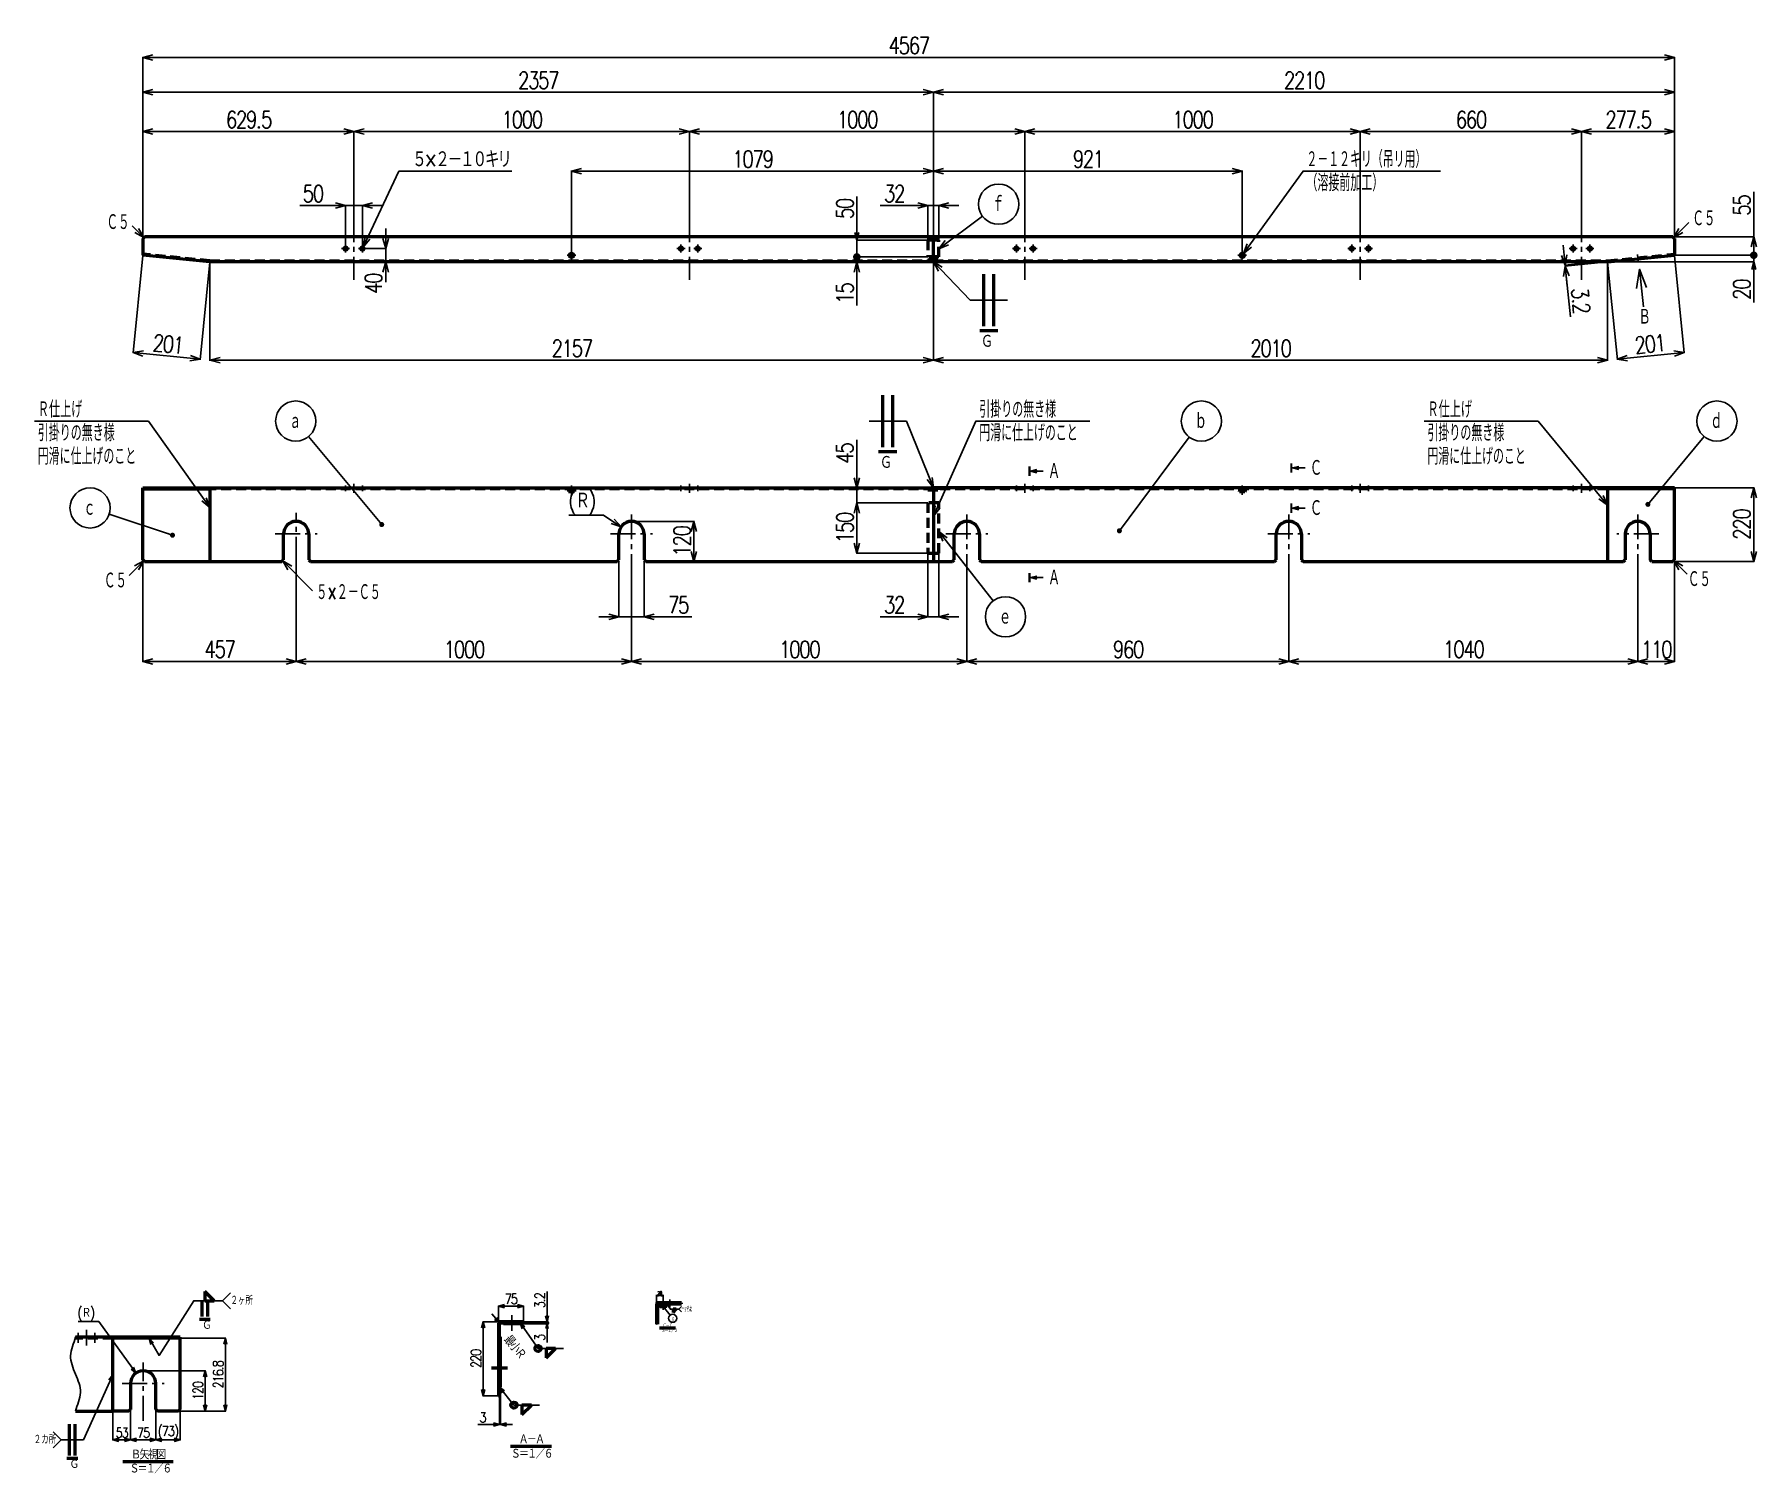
# Model space of a CAD drawing. Header units: millimetres. Extents: x -323 to 4814, y -2938 to 1352.
import ezdxf

# ---------------------------------------------------------------- set-up
doc = ezdxf.new("R2010")
doc.units = ezdxf.units.MM
doc.header["$LTSCALE"] = 2.338583
doc.linetypes.add('CENTER', pattern=[50.8, 31.75, -6.35, 6.35, -6.35])
doc.linetypes.add('DASHED', pattern=[19.05, 12.7, -6.35])
doc.layers.add('NoLayerName_001', color=7, linetype='Continuous')
doc.layers.add('NoLayerName_002', color=7, linetype='Continuous')
doc.styles.get("Standard").update_dxf_attribs({"font": 'txt', "bigfont": 'extfont2'})
doc.dimstyles.get("Standard").update_dxf_attribs({"dimtxt": 2.5, "dimasz": 2.5, "dimexe": 1.25, "dimexo": 0.625, "dimtad": 1, "dimdec": 3, "dimzin": 0, "dimdsep": 46, "dimtxsty": 'Standard', "dimcen": 2.5, "dimadec": 0, "dimazin": 0, "dimtfac": 0.75, "dimtdec": 3, "dimtmove": 0, "dimatfit": 3, "dimfxl": 1, "dimarcsym": 0})

msp = doc.modelspace()

# ---------------------------------------------------------------- texts
at = {"layer": 'NoLayerName_001', "color": 2, "linetype": 'Continuous', "lineweight": 50, "insert": (803.1194, 954.312), "char_height": 50, "width": 403.75, "attachment_point": 7, "line_spacing_factor": 0.72}
msp.add_mtext('\\A1;\\W0.791667;\\T0.750000;５×２－１０キリ', dxfattribs=at)
at = {"layer": 'NoLayerName_001', "color": 2, "linetype": 'Continuous', "lineweight": 50, "char_height": 50, "attachment_point": 7, "line_spacing_factor": 0.6}
for s, insert in [('\\W0.666667;\\T1.250000;Ｂ', (4459.3916, 484.7576)), ('\\W0.666667;\\T1.250000;Ａ', (2698.6519, 24.8786)), ('\\W0.666667;\\T1.250000;Ｃ', (3479.5925, 34.2043)), ('\\W0.666667;\\T1.250000;Ｃ', (3479.5925, -85.6037)), ('\\W0.666667;\\T1.250000;Ａ', (2698.6519, -292.6943))]:
    msp.add_mtext(s, dxfattribs=dict(at, insert=insert))
at = {"layer": 'NoLayerName_001', "color": 2, "lineweight": 50, "line_spacing_factor": 0.6}
for s, insert, char_height, width, attachment_point in [('\\A1;\\W0.800000;\\T0.750000;\\L\u3000Ｃ－Ｃ\u3000\\l', (1564.1989, -2497.3015), 10, 51, 5), ('\\A1;\\W0.800000;\\T0.750000;Ｓ＝１／２', (1546.1989, -2517.4828), 10, 51, 7), ('\\A1;\\W0.800000;\\T0.750000;\\L\u3000Ａ－Ａ\u3000\\l', (1096.4015, -2850.8705), 30, 153, 7), ('\\A1;\\W0.816497;\\T0.816497;\\L\u3000Ｂ矢視図\u3000\\l', (-60.048, -2896.5717), 30, 187.385965, 7), ('\\A1;\\W0.800000;\\T0.750000;Ｓ＝１／６', (1097.5578, -2894.3197), 30, 153, 7), ('\\A1;\\W0.800000;\\T0.750000;Ｓ＝１／６', (-39.5002, -2938.4755), 30, 153, 7)]:
    msp.add_mtext(s, dxfattribs=dict(at, insert=insert, char_height=char_height, width=width, attachment_point=attachment_point))

# ---------------------------------------------------------------- blocks, each defined once
blk = doc.blocks.new('_OPEN30')
at = {"color": 0, "linetype": 'ByBlock', "lineweight": -2}
for p, q in [((-1, 0.267949), (0, 0)), ((0, 0), (-1, -0.267949)), ((0, 0), (-1, 0))]:
    blk.add_line(p, q, dxfattribs=at)
blk = doc.blocks.new('*D72')
at = {"layer": 'Defpoints', "color": 0}
for p in [(2341, -195), (2373, -195), (2341, -384.5)]:
    blk.add_point(p, dxfattribs=at)
at = {"layer": 'NoLayerName_001', "color": 0, "linetype": 'Continuous', "lineweight": 25}
for p, q in [((2341, -195.6), (2341, -385.8)), ((2373, -195.6), (2373, -385.8)), ((2341, -384.5), (2198.3, -384.5)), ((2311, -384.5), (2281, -384.5)), ((2373, -384.5), (2341, -384.5)), ((2403, -384.5), (2433, -384.5))]:
    blk.add_line(p, q, dxfattribs=at)
at = {"layer": 'NoLayerName_001', "color": 0, "lineweight": 25, "xscale": 30, "yscale": 30, "zscale": 30}
blk.add_blockref('_OPEN30', (2341, -384.5), dxfattribs=at)
at = {"layer": 'NoLayerName_001', "color": 0, "lineweight": 25, "xscale": 30, "yscale": 30, "zscale": 30, "rotation": 180}
blk.add_blockref('_OPEN30', (2373, -384.5), dxfattribs=at)
at = {"layer": 'NoLayerName_001', "color": 2, "lineweight": 50, "insert": (2239.6, -349), "char_height": 50, "attachment_point": 5}
blk.add_mtext('\\W0.800000;\\T0.875000;32', dxfattribs=at)
blk = doc.blocks.new('*D73')
at = {"layer": 'Defpoints', "color": 0}
for p in [(1457, -100), (1643.2, -100), (1494.5, -220)]:
    blk.add_point(p, dxfattribs=at)
at = {"layer": 'NoLayerName_001', "color": 0, "linetype": 'Continuous', "lineweight": 25}
for p, q in [((1457.6, -100), (1644.5, -100)), ((1643.2, -190), (1643.2, -130))]:
    blk.add_line(p, q, dxfattribs=at)
at = {"layer": 'NoLayerName_001', "color": 0, "lineweight": 25, "xscale": 30, "yscale": 30, "zscale": 30}
for p, rotation in [((1643.2, -100), 90), ((1643.2, -220), 270)]:
    blk.add_blockref('_OPEN30', p, dxfattribs=dict(at, rotation=rotation))
at = {"layer": 'NoLayerName_001', "color": 2, "lineweight": 50, "insert": (1607.7, -160), "char_height": 50, "attachment_point": 5, "rotation": 90}
blk.add_mtext('\\W0.800000;\\T0.875000;120', dxfattribs=at)
blk = doc.blocks.new('*D74')
at = {"layer": 'Defpoints', "color": 0}
for p in [(4567, 0), (4562, -220), (4803.2, -220)]:
    blk.add_point(p, dxfattribs=at)
at = {"layer": 'NoLayerName_001', "color": 0, "linetype": 'Continuous', "lineweight": 25}
for p, q in [((4567.6, 0), (4804.4, 0)), ((4803.2, -30), (4803.2, -190)), ((4562.6, -220), (4804.4, -220))]:
    blk.add_line(p, q, dxfattribs=at)
at = {"layer": 'NoLayerName_001', "color": 0, "lineweight": 25, "xscale": 30, "yscale": 30, "zscale": 30}
for p, rotation in [((4803.2, 0), 90), ((4803.2, -220), 270)]:
    blk.add_blockref('_OPEN30', p, dxfattribs=dict(at, rotation=rotation))
at = {"layer": 'NoLayerName_001', "color": 2, "lineweight": 50, "insert": (4767.7, -110), "char_height": 50, "attachment_point": 5, "rotation": 90}
blk.add_mtext('\\W0.800000;\\T0.875000;220', dxfattribs=at)
blk = doc.blocks.new('*D76')
at = {"layer": 'Defpoints', "color": 0}
for p in [(1425.8, -116.7), (1457, -137.5)]:
    blk.add_point(p, dxfattribs=at)
at = {"layer": 'NoLayerName_001', "color": 0, "linetype": 'Continuous', "lineweight": 25}
for p, q in [((1270.2, -81.9), (1373.9, -81.9)), ((1373.9, -81.9), (1400.9, -100))]:
    blk.add_line(p, q, dxfattribs=at)
at = {"layer": 'NoLayerName_001', "color": 0, "lineweight": 25, "xscale": 30, "yscale": 30, "zscale": 30, "rotation": 326.2467539227237}
blk.add_blockref('_OPEN30', (1425.8, -116.7), dxfattribs=at)
at = {"layer": 'NoLayerName_001', "color": 2, "lineweight": 50, "insert": (1308.9, -46.6), "char_height": 50, "attachment_point": 5}
blk.add_mtext('\\W0.800000;\\T0.875000;(Ｒ)', dxfattribs=at)
blk = doc.blocks.new('_NONE')
blk = doc.blocks.new('DIM_0016')
at = {"layer": 'NoLayerName_001', "color": 3, "linetype": 'Continuous', "lineweight": 25}
for points in [[(523.2, 0), (340, 257.5), (0, 257.5)], [(512.4, 29.1), (523.2, 0), (499.3, 19.8)]]:
    blk.add_lwpolyline(points, dxfattribs=at)
at = {"layer": 'NoLayerName_001', "color": 2, "linetype": 'Continuous', "lineweight": 50}
for s, width, p in [('Ｒ仕上げ', 0.604167, (10, 267.5)), ('引掛りの無き様', 0.595238, (10, 197.5)), ('円滑に仕上げのこと', 0.592593, (10, 127.5))]:
    blk.add_text(s, height=50, dxfattribs=dict(at, width=width)).set_placement(p)
blk = doc.blocks.new('DIM_0017')
at = {"layer": 'NoLayerName_001', "color": 3, "linetype": 'Continuous', "lineweight": 25}
for points in [[(546.8, 0), (340, 250.2), (0, 250.2)], [(533.9, 28.2), (546.8, 0), (521.5, 18)]]:
    blk.add_lwpolyline(points, dxfattribs=at)
at = {"layer": 'NoLayerName_001', "color": 2, "linetype": 'Continuous', "lineweight": 50}
for s, width, p in [('Ｒ仕上げ', 0.604167, (10, 260.2)), ('引掛りの無き様', 0.595238, (10, 190.2)), ('円滑に仕上げのこと', 0.592593, (10, 120.2))]:
    blk.add_text(s, height=50, dxfattribs=dict(at, width=width)).set_placement(p)
blk = doc.blocks.new('DIM_0018')
at = {"layer": 'NoLayerName_001', "color": 3, "linetype": 'Continuous', "lineweight": 25}
for points in [[(0, 0), (127, 283.4), (467, 283.4)], [(19.6, 24.1), (0, 0), (4.9, 30.7)]]:
    blk.add_lwpolyline(points, dxfattribs=at)
at = {"layer": 'NoLayerName_001', "color": 2, "linetype": 'Continuous', "lineweight": 50}
for s, width, p in [('引掛りの無き様', 0.595238, (137, 293.4)), ('円滑に仕上げのこと', 0.592593, (137, 223.4))]:
    blk.add_text(s, height=50, dxfattribs=dict(at, width=width)).set_placement(p)
blk = doc.blocks.new('DIM_0019')
at = {"layer": 'NoLayerName_001', "color": 3, "linetype": 'Continuous', "lineweight": 25}
blk.add_line((0, 79.8), (40.5, 39.6), dxfattribs=at)
blk.add_lwpolyline([(15.6, 53), (0, 79.8), (26.9, 64.4)], dxfattribs=at)
at = {"layer": 'NoLayerName_001', "color": 2, "linetype": 'Continuous', "lineweight": 50, "width": 0.625}
blk.add_text('Ｃ５', height=50, dxfattribs=at).set_placement((42.3, 0))
blk = doc.blocks.new('*D81')
at = {"layer": 'Defpoints', "color": 0}
for p in [(2357, 0), (2128.9, -45), (2341, -45)]:
    blk.add_point(p, dxfattribs=at)
at = {"layer": 'NoLayerName_001', "color": 0, "linetype": 'Continuous', "lineweight": 25}
for p, q in [((2128.9, 0), (2128.9, 143.3)), ((2128.9, 30), (2128.9, 60)), ((2340.4, -45), (2127.7, -45)), ((2128.9, 0), (2128.9, -45)), ((2128.9, -75), (2128.9, -105))]:
    blk.add_line(p, q, dxfattribs=at)
at = {"layer": 'NoLayerName_001', "color": 0, "lineweight": 25, "xscale": 30, "yscale": 30, "zscale": 30}
for p, rotation in [((2128.9, 0), 270), ((2128.9, -45), 90)]:
    blk.add_blockref('_OPEN30', p, dxfattribs=dict(at, rotation=rotation))
at = {"layer": 'NoLayerName_001', "color": 2, "lineweight": 50, "insert": (2092.8, 101.7), "char_height": 50, "attachment_point": 5, "rotation": 90}
blk.add_mtext('\\W0.800000;\\T0.875000;45', dxfattribs=at)
blk = doc.blocks.new('*D82')
at = {"layer": 'Defpoints', "color": 0}
for p in [(2341, -45), (2128.9, -195), (2341, -195)]:
    blk.add_point(p, dxfattribs=at)
at = {"layer": 'NoLayerName_001', "color": 0, "linetype": 'Continuous', "lineweight": 25}
for p, q in [((2340.4, -45), (2127.7, -45)), ((2128.9, -75), (2128.9, -165)), ((2340.4, -195), (2127.7, -195))]:
    blk.add_line(p, q, dxfattribs=at)
at = {"layer": 'NoLayerName_001', "color": 0, "lineweight": 25, "xscale": 30, "yscale": 30, "zscale": 30}
for p, rotation in [((2128.9, -45), 90), ((2128.9, -195), 270)]:
    blk.add_blockref('_OPEN30', p, dxfattribs=dict(at, rotation=rotation))
at = {"layer": 'NoLayerName_001', "color": 2, "lineweight": 50, "insert": (2093.4, -120), "char_height": 50, "attachment_point": 5, "rotation": 90}
blk.add_mtext('\\W0.800000;\\T0.875000;150', dxfattribs=at)
blk = doc.blocks.new('DIM_0020')
at = {"layer": 'NoLayerName_001', "color": 3, "linetype": 'Continuous', "lineweight": 25}
blk.add_line((0, 118.6), (89.2, 29.4), dxfattribs=at)
blk.add_lwpolyline([(15.5, 91.7), (0, 118.6), (26.9, 103.1)], dxfattribs=at)
at = {"layer": 'NoLayerName_001', "color": 2, "linetype": 'Continuous', "lineweight": 50, "width": 0.597222}
blk.add_text('５×２－Ｃ５', height=50, dxfattribs=at).set_placement((100.1, 0))
blk = doc.blocks.new('DIM_0021')
at = {"layer": 'NoLayerName_001', "color": 3, "linetype": 'Continuous', "lineweight": 25}
blk.add_line((118.6, 83.9), (75, 40.6), dxfattribs=at)
blk.add_lwpolyline([(91.6, 68.5), (118.6, 83.9), (103, 57.1)], dxfattribs=at)
at = {"layer": 'NoLayerName_001', "color": 2, "linetype": 'Continuous', "lineweight": 50, "width": 0.625}
blk.add_text('Ｃ５', height=50, dxfattribs=at).set_placement((0, 0))
blk = doc.blocks.new('*D85')
at = {"layer": 'Defpoints', "color": 0}
for p in [(1419.5, -220), (1494.5, -220), (1419.5, -384.5)]:
    blk.add_point(p, dxfattribs=at)
at = {"layer": 'NoLayerName_001', "color": 0, "linetype": 'Continuous', "lineweight": 25}
for p, q in [((1419.5, -220.6), (1419.5, -385.8)), ((1494.5, -220.6), (1494.5, -385.8)), ((1389.5, -384.5), (1359.5, -384.5)), ((1494.5, -384.5), (1419.5, -384.5)), ((1494.5, -384.5), (1636.9, -384.5)), ((1524.5, -384.5), (1554.5, -384.5))]:
    blk.add_line(p, q, dxfattribs=at)
at = {"layer": 'NoLayerName_001', "color": 0, "lineweight": 25, "xscale": 30, "yscale": 30, "zscale": 30}
blk.add_blockref('_OPEN30', (1419.5, -384.5), dxfattribs=at)
at = {"layer": 'NoLayerName_001', "color": 0, "lineweight": 25, "xscale": 30, "yscale": 30, "zscale": 30, "rotation": 180}
blk.add_blockref('_OPEN30', (1494.5, -384.5), dxfattribs=at)
at = {"layer": 'NoLayerName_001', "color": 2, "lineweight": 50, "insert": (1595.7, -349), "char_height": 50, "attachment_point": 5}
blk.add_mtext('\\W0.800000;\\T0.875000;75', dxfattribs=at)
blk = doc.blocks.new('*D86')
at = {"layer": 'Defpoints', "color": 0}
for p in [(0, -215), (457, -220), (457, -517.4)]:
    blk.add_point(p, dxfattribs=at)
at = {"layer": 'NoLayerName_001', "color": 0, "linetype": 'Continuous', "lineweight": 25}
for p, q in [((0, -215.6), (0, -518.6)), ((457, -220.6), (457, -518.6)), ((30, -517.4), (427, -517.4))]:
    blk.add_line(p, q, dxfattribs=at)
at = {"layer": 'NoLayerName_001', "color": 0, "lineweight": 25, "xscale": 30, "yscale": 30, "zscale": 30, "rotation": 180}
blk.add_blockref('_OPEN30', (0, -517.4), dxfattribs=at)
at = {"layer": 'NoLayerName_001', "color": 0, "lineweight": 25, "xscale": 30, "yscale": 30, "zscale": 30}
blk.add_blockref('_OPEN30', (457, -517.4), dxfattribs=at)
at = {"layer": 'NoLayerName_001', "color": 2, "lineweight": 50, "insert": (228.5, -481.3), "char_height": 50, "attachment_point": 5}
blk.add_mtext('\\W0.800000;\\T0.875000;457', dxfattribs=at)
blk = doc.blocks.new('*D87')
at = {"layer": 'Defpoints', "color": 0}
for p in [(457, -220), (1457, -272.2), (457, -517.4)]:
    blk.add_point(p, dxfattribs=at)
at = {"layer": 'NoLayerName_001', "color": 0, "linetype": 'Continuous', "lineweight": 25}
for p, q in [((457, -220.6), (457, -518.6)), ((1457, -272.8), (1457, -518.6)), ((1427, -517.4), (487, -517.4))]:
    blk.add_line(p, q, dxfattribs=at)
at = {"layer": 'NoLayerName_001', "color": 0, "lineweight": 25, "xscale": 30, "yscale": 30, "zscale": 30}
for p, rotation in [((457, -517.4), 180), ((1457, -517.4), 360)]:
    blk.add_blockref('_OPEN30', p, dxfattribs=dict(at, rotation=rotation))
at = {"layer": 'NoLayerName_001', "color": 2, "lineweight": 50, "insert": (957, -481.8), "char_height": 50, "attachment_point": 5}
blk.add_mtext('\\W0.800000;\\T0.875000;1000', dxfattribs=at)
blk = doc.blocks.new('*D88')
at = {"layer": 'Defpoints', "color": 0}
for p in [(1457, -272.2), (2457, -272.2), (1457, -517.4)]:
    blk.add_point(p, dxfattribs=at)
at = {"layer": 'NoLayerName_001', "color": 0, "linetype": 'Continuous', "lineweight": 25}
for p, q in [((1457, -272.8), (1457, -518.6)), ((2457, -272.8), (2457, -518.6)), ((2427, -517.4), (1487, -517.4))]:
    blk.add_line(p, q, dxfattribs=at)
at = {"layer": 'NoLayerName_001', "color": 0, "lineweight": 25, "xscale": 30, "yscale": 30, "zscale": 30}
for p, rotation in [((1457, -517.4), 180), ((2457, -517.4), 360)]:
    blk.add_blockref('_OPEN30', p, dxfattribs=dict(at, rotation=rotation))
at = {"layer": 'NoLayerName_001', "color": 2, "lineweight": 50, "insert": (1957, -481.8), "char_height": 50, "attachment_point": 5}
blk.add_mtext('\\W0.800000;\\T0.875000;1000', dxfattribs=at)
blk = doc.blocks.new('*D89')
at = {"layer": 'Defpoints', "color": 0}
for p in [(4567, -215), (4457.4, -272.2), (4457.4, -517.4)]:
    blk.add_point(p, dxfattribs=at)
at = {"layer": 'NoLayerName_001', "color": 0, "linetype": 'Continuous', "lineweight": 25}
for p, q in [((4567, -215.6), (4567, -518.6)), ((4457.4, -272.8), (4457.4, -518.6)), ((4537, -517.4), (4487.4, -517.4))]:
    blk.add_line(p, q, dxfattribs=at)
at = {"layer": 'NoLayerName_001', "color": 0, "lineweight": 25, "xscale": 30, "yscale": 30, "zscale": 30, "rotation": 180}
blk.add_blockref('_OPEN30', (4457.4, -517.4), dxfattribs=at)
at = {"layer": 'NoLayerName_001', "color": 0, "lineweight": 25, "xscale": 30, "yscale": 30, "zscale": 30}
blk.add_blockref('_OPEN30', (4567, -517.4), dxfattribs=at)
at = {"layer": 'NoLayerName_001', "color": 2, "lineweight": 50, "insert": (4512.2, -481.8), "char_height": 50, "attachment_point": 5}
blk.add_mtext('\\W0.800000;\\T0.875000;110', dxfattribs=at)
blk = doc.blocks.new('*D90')
at = {"layer": 'Defpoints', "color": 0}
for p in [(3417, -272.2), (4457.4, -272.2), (4457.4, -517.4)]:
    blk.add_point(p, dxfattribs=at)
at = {"layer": 'NoLayerName_001', "color": 0, "linetype": 'Continuous', "lineweight": 25}
for p, q in [((3417, -272.8), (3417, -518.6)), ((4457.4, -272.8), (4457.4, -518.6)), ((3447, -517.4), (4427.4, -517.4))]:
    blk.add_line(p, q, dxfattribs=at)
at = {"layer": 'NoLayerName_001', "color": 0, "lineweight": 25, "xscale": 30, "yscale": 30, "zscale": 30, "rotation": 180}
blk.add_blockref('_OPEN30', (3417, -517.4), dxfattribs=at)
at = {"layer": 'NoLayerName_001', "color": 0, "lineweight": 25, "xscale": 30, "yscale": 30, "zscale": 30}
blk.add_blockref('_OPEN30', (4457.4, -517.4), dxfattribs=at)
at = {"layer": 'NoLayerName_001', "color": 2, "lineweight": 50, "insert": (3937.2, -481.3), "char_height": 50, "attachment_point": 5}
blk.add_mtext('\\W0.800000;\\T0.875000;1040', dxfattribs=at)
blk = doc.blocks.new('*D91')
at = {"layer": 'Defpoints', "color": 0}
for p in [(2457, -272.2), (3417, -272.2), (2457, -517.4)]:
    blk.add_point(p, dxfattribs=at)
at = {"layer": 'NoLayerName_001', "color": 0, "linetype": 'Continuous', "lineweight": 25}
for p, q in [((2457, -272.8), (2457, -518.6)), ((3417, -272.8), (3417, -518.6)), ((3387, -517.4), (2487, -517.4))]:
    blk.add_line(p, q, dxfattribs=at)
at = {"layer": 'NoLayerName_001', "color": 0, "lineweight": 25, "xscale": 30, "yscale": 30, "zscale": 30}
for p, rotation in [((2457, -517.4), 180), ((3417, -517.4), 360)]:
    blk.add_blockref('_OPEN30', p, dxfattribs=dict(at, rotation=rotation))
at = {"layer": 'NoLayerName_001', "color": 2, "lineweight": 50, "insert": (2937, -481.8), "char_height": 50, "attachment_point": 5}
blk.add_mtext('\\W0.800000;\\T0.875000;960', dxfattribs=at)
blk = doc.blocks.new('JZB_0011')
at = {"layer": 'NoLayerName_002', "color": 3, "linetype": 'DASHED', "lineweight": 50}
for p, q in [((0, 8), (0, 0.1)), ((3.5, 8), (3.5, 0)), ((8.5, 8), (8.5, 0.9)), ((13.5, 0), (13.5, 8)), ((17, 8), (17, 0.1)), ((0.2, 0), (16.7, 0))]:
    blk.add_line(p, q, dxfattribs=at)
at = {"layer": 'NoLayerName_002', "color": 3, "linetype": 'DASHED', "lineweight": 50, "start_tangent": (-0.968004, -0.250937), "end_tangent": (-0.96577, 0.259399)}
for points in [[(8.5, 0.9), (6.3, 0.3), (3.9, 0.1), (2, 0.4), (0, 0.9)], [(17, 0.9), (14.8, 0.3), (12.4, 0.1), (10.5, 0.4), (8.5, 0.9)]]:
    blk.add_spline(points, degree=3, dxfattribs=at)
blk = doc.blocks.new('JZB_0012')
at = {"layer": 'NoLayerName_002', "color": 3, "linetype": 'DASHED', "lineweight": 50}
for p, q in [((0, 8), (0, 0.1)), ((3.5, 8), (3.5, 0)), ((8.5, 8), (8.5, 0.9)), ((13.5, 0), (13.5, 8)), ((17, 8), (17, 0.1)), ((0.2, 0), (16.7, 0))]:
    blk.add_line(p, q, dxfattribs=at)
at = {"layer": 'NoLayerName_002', "color": 3, "linetype": 'DASHED', "lineweight": 50, "start_tangent": (-0.968004, -0.250937), "end_tangent": (-0.96577, 0.259399)}
for points in [[(8.5, 0.9), (6.3, 0.3), (3.9, 0.1), (2, 0.4), (0, 0.9)], [(17, 0.9), (14.8, 0.3), (12.4, 0.1), (10.5, 0.4), (8.5, 0.9)]]:
    blk.add_spline(points, degree=3, dxfattribs=at)
blk = doc.blocks.new('JZB_0013')
at = {"layer": 'NoLayerName_001', "color": 7, "linetype": 'Continuous', "lineweight": 50}
for p, q in [((0, 272.2), (2357, 272.2)), ((0, 269), (0, 272.2)), ((0, 269), (200, 269)), ((200, 272.2), (200, 52.2)), ((419.5, 57.2), (419.5, 134.7)), ((494.5, 134.7), (494.5, 57.2)), ((1419.5, 57.2), (1419.5, 134.7)), ((1494.5, 134.7), (1494.5, 57.2)), ((200, 52.2), (414.5, 52.2)), ((414.5, 52.2), (419.5, 57.2)), ((494.5, 57.2), (499.5, 52.2)), ((499.5, 52.2), (1414.5, 52.2)), ((1414.5, 52.2), (1419.5, 57.2)), ((1494.5, 57.2), (1499.5, 52.2)), ((1499.5, 52.2), (2357, 52.2))]:
    blk.add_line(p, q, dxfattribs=at)
at = {"layer": 'NoLayerName_001', "color": 3, "linetype": 'DASHED', "lineweight": 50}
for p, q in [((5, 269), (5, 272.2)), ((2357, 269), (200, 269))]:
    blk.add_line(p, q, dxfattribs=at)
at = {"layer": 'NoLayerName_001', "color": 4, "linetype": 'CENTER', "lineweight": 25}
for p, q in [((629.5, 257), (629.5, 284.2)), ((1629.5, 257), (1629.5, 284.2)), ((457, 52.2), (457, 197.2)), ((1457, 0), (1457, 197.2)), ((394.5, 134.7), (519.5, 134.7)), ((1394.5, 134.7), (1519.5, 134.7))]:
    blk.add_line(p, q, dxfattribs=at)
at = {"layer": 'NoLayerName_001', "color": 7, "linetype": 'Continuous', "lineweight": 50}
for centre in [(457, 134.7), (1457, 134.7)]:
    blk.add_arc(centre, 37.5, 0, 180, dxfattribs=at)
blk = doc.blocks.new('JZB_0014')
at = {"layer": 'NoLayerName_001', "color": 7, "linetype": 'Continuous', "lineweight": 50}
for p, q in [((2210, 272.2), (0, 272.2)), ((0, 272.2), (0, 52.2)), ((2010, 272.2), (2010, 52.2)), ((2210, 269), (2010, 269)), ((2210, 269), (2210, 272.2)), ((62.5, 57.2), (62.5, 134.7)), ((137.5, 134.7), (137.5, 57.2)), ((1022.5, 57.2), (1022.5, 134.7)), ((1097.5, 134.7), (1097.5, 57.2)), ((0, 52.2), (57.5, 52.2)), ((57.5, 52.2), (62.5, 57.2)), ((137.5, 57.2), (142.5, 52.2)), ((142.5, 52.2), (1017.5, 52.2)), ((1017.5, 52.2), (1022.5, 57.2)), ((1097.5, 57.2), (1102.5, 52.2)), ((1102.5, 52.2), (2010, 52.2))]:
    blk.add_line(p, q, dxfattribs=at)
at = {"layer": 'NoLayerName_001', "color": 3, "linetype": 'DASHED', "lineweight": 50}
for p, q in [((2010, 269), (0, 269)), ((2205, 272.2), (2205, 269))]:
    blk.add_line(p, q, dxfattribs=at)
at = {"layer": 'NoLayerName_001', "color": 4, "linetype": 'CENTER', "lineweight": 25}
for p, q in [((272.5, 257), (272.5, 284.2)), ((1272.5, 257), (1272.5, 284.2)), ((100, 0), (100, 197.2)), ((1060, 0), (1060, 197.2)), ((37.5, 134.7), (162.5, 134.7)), ((997.5, 134.7), (1122.5, 134.7))]:
    blk.add_line(p, q, dxfattribs=at)
at = {"layer": 'NoLayerName_001', "color": 7, "linetype": 'Continuous', "lineweight": 50}
for centre in [(100, 134.7), (1060, 134.7)]:
    blk.add_arc(centre, 37.5, 0, 180, dxfattribs=at)
blk = doc.blocks.new('JZB_0015')
at = {"layer": 'NoLayerName_001', "color": 3, "linetype": 'DASHED', "lineweight": 50}
for p, q in [((0, 3), (0, 0)), ((32, 0), (32, 3)), ((0, 0), (32, 0))]:
    blk.add_line(p, q, dxfattribs=at)
blk = doc.blocks.new('JZB_0016')
at = {"layer": 'NoLayerName_001', "color": 3, "linetype": 'DASHED', "lineweight": 50}
for p, q in [((0, 150), (0, 0)), ((32, 150), (0, 150)), ((32, 0), (32, 150)), ((0, 0), (32, 0))]:
    blk.add_line(p, q, dxfattribs=at)
blk = doc.blocks.new('JZB_0017')
at = {"layer": 'NoLayerName_001', "color": 7, "linetype": 'Continuous', "lineweight": 50}
for p, q in [((200, 57.2), (200, 269)), ((53.1, 134.7), (53.1, 57.2)), ((127.4, 134.7), (127.4, 57.2)), ((0, 52.2), (48.1, 52.2)), ((48.1, 52.2), (53.1, 57.2)), ((132.3, 52.2), (127.4, 57.2)), ((132.3, 52.2), (195, 52.2)), ((195, 52.2), (200, 57.2))]:
    blk.add_line(p, q, dxfattribs=at)
at = {"layer": 'NoLayerName_001', "color": 7, "linetype": 'DASHED', "lineweight": 50}
blk.add_line((90.4, 172.2), (90.1, 172.2), dxfattribs=at)
at = {"layer": 'NoLayerName_001', "color": 4, "linetype": 'CENTER', "lineweight": 25}
for p, q in [((90.4, 0), (90.4, 197.2)), ((152.7, 134.7), (28.1, 134.7))]:
    blk.add_line(p, q, dxfattribs=at)
at = {"layer": 'NoLayerName_001', "color": 7, "linetype": 'Continuous', "lineweight": 50}
for centre, start_param, end_param in [((90.4, 134.7), 0, 1.570796), ((90.1, 134.7), 4.712389, 6.278919)]:
    blk.add_ellipse(centre, major_axis=(0, 37.5), ratio=0.995037, start_param=start_param, end_param=end_param, dxfattribs=at)
at = {"layer": 'NoLayerName_001', "color": 7, "linetype": 'DASHED', "lineweight": 50}
blk.add_ellipse((90.1, 134.7), major_axis=(0, 37.5), ratio=0.995037, start_param=6.278919, end_param=6.283185, dxfattribs=at)
blk = doc.blocks.new('JZB_0018')
at = {"layer": 'NoLayerName_001', "color": 7, "linetype": 'Continuous', "lineweight": 50}
for p, q in [((0, 5), (0, 216.8)), ((0, 5), (5, 0)), ((5, 0), (200, 0))]:
    blk.add_line(p, q, dxfattribs=at)
at = {"layer": 'NoLayerName_001', "color": 7, "linetype": 'DASHED', "lineweight": 50}
for p, q in [((0.3, 5), (0, 5)), ((5.3, 0), (0.3, 5))]:
    blk.add_line(p, q, dxfattribs=at)
blk = doc.blocks.new('JZB_0019')
at = {"layer": 'NoLayerName_001', "color": 3, "linetype": 'DASHED', "lineweight": 50}
for p, q in [((0, 10.2), (0, 7)), ((10, 7), (10, 10.2))]:
    blk.add_line(p, q, dxfattribs=at)
at = {"layer": 'NoLayerName_001', "color": 4, "linetype": 'CENTER', "lineweight": 25}
blk.add_line((5, 17.2), (5, 0), dxfattribs=at)
blk = doc.blocks.new('JZB_0020')
at = {"layer": 'NoLayerName_001', "color": 3, "linetype": 'DASHED', "lineweight": 50}
for p, q in [((0, 10.2), (0, 7)), ((10, 7), (10, 10.2))]:
    blk.add_line(p, q, dxfattribs=at)
at = {"layer": 'NoLayerName_001', "color": 4, "linetype": 'CENTER', "lineweight": 25}
blk.add_line((5, 17.2), (5, 0), dxfattribs=at)
blk = doc.blocks.new('JZB_0021')
at = {"layer": 'NoLayerName_001', "color": 3, "linetype": 'DASHED', "lineweight": 50}
for p, q in [((0, 10.2), (0, 7)), ((10, 7), (10, 10.2))]:
    blk.add_line(p, q, dxfattribs=at)
at = {"layer": 'NoLayerName_001', "color": 4, "linetype": 'CENTER', "lineweight": 25}
blk.add_line((5, 17.2), (5, 0), dxfattribs=at)
blk = doc.blocks.new('JZB_0022')
at = {"layer": 'NoLayerName_001', "color": 3, "linetype": 'DASHED', "lineweight": 50}
for p, q in [((0, 10.2), (0, 7)), ((10, 7), (10, 10.2))]:
    blk.add_line(p, q, dxfattribs=at)
at = {"layer": 'NoLayerName_001', "color": 4, "linetype": 'CENTER', "lineweight": 25}
blk.add_line((5, 17.2), (5, 0), dxfattribs=at)
blk = doc.blocks.new('JZB_0023')
at = {"layer": 'NoLayerName_001', "color": 3, "linetype": 'DASHED', "lineweight": 50}
for p, q in [((0, 21.2), (0, 18)), ((12, 18), (12, 21.2))]:
    blk.add_line(p, q, dxfattribs=at)
at = {"layer": 'NoLayerName_001', "color": 4, "linetype": 'CENTER', "lineweight": 25}
blk.add_line((6, 28.2), (6, 0), dxfattribs=at)
blk = doc.blocks.new('JZB_0024')
at = {"layer": 'NoLayerName_001', "color": 3, "linetype": 'DASHED', "lineweight": 50}
for p, q in [((0, 10.2), (0, 7)), ((10, 7), (10, 10.2))]:
    blk.add_line(p, q, dxfattribs=at)
at = {"layer": 'NoLayerName_001', "color": 4, "linetype": 'CENTER', "lineweight": 25}
blk.add_line((5, 17.2), (5, 0), dxfattribs=at)
blk = doc.blocks.new('JZB_0025')
at = {"layer": 'NoLayerName_001', "color": 3, "linetype": 'DASHED', "lineweight": 50}
for p, q in [((0, 10.2), (0, 7)), ((10, 7), (10, 10.2))]:
    blk.add_line(p, q, dxfattribs=at)
at = {"layer": 'NoLayerName_001', "color": 4, "linetype": 'CENTER', "lineweight": 25}
blk.add_line((5, 17.2), (5, 0), dxfattribs=at)
blk = doc.blocks.new('JZB_0026')
at = {"layer": 'NoLayerName_001', "color": 3, "linetype": 'DASHED', "lineweight": 50}
for p, q in [((0, 10.2), (0, 7)), ((10, 7), (10, 10.2))]:
    blk.add_line(p, q, dxfattribs=at)
at = {"layer": 'NoLayerName_001', "color": 4, "linetype": 'CENTER', "lineweight": 25}
blk.add_line((5, 17.2), (5, 0), dxfattribs=at)
blk = doc.blocks.new('JZB_0027')
at = {"layer": 'NoLayerName_001', "color": 3, "linetype": 'DASHED', "lineweight": 50}
for p, q in [((0, 10.2), (0, 7)), ((10, 7), (10, 10.2))]:
    blk.add_line(p, q, dxfattribs=at)
at = {"layer": 'NoLayerName_001', "color": 4, "linetype": 'CENTER', "lineweight": 25}
blk.add_line((5, 17.2), (5, 0), dxfattribs=at)
blk = doc.blocks.new('JZB_0028')
at = {"layer": 'NoLayerName_001', "color": 3, "linetype": 'DASHED', "lineweight": 50}
for p, q in [((0, 10.2), (0, 7)), ((10, 7), (10, 10.2))]:
    blk.add_line(p, q, dxfattribs=at)
at = {"layer": 'NoLayerName_001', "color": 4, "linetype": 'CENTER', "lineweight": 25}
blk.add_line((5, 17.2), (5, 0), dxfattribs=at)
blk = doc.blocks.new('JZB_0029')
at = {"layer": 'NoLayerName_001', "color": 3, "linetype": 'DASHED', "lineweight": 50}
for p, q in [((0, 10.2), (0, 7)), ((10, 7), (10, 10.2))]:
    blk.add_line(p, q, dxfattribs=at)
at = {"layer": 'NoLayerName_001', "color": 4, "linetype": 'CENTER', "lineweight": 25}
blk.add_line((5, 17.2), (5, 0), dxfattribs=at)
blk = doc.blocks.new('DIM_0002')
at = {"layer": 'NoLayerName_001', "color": 3, "linetype": 'Continuous', "lineweight": 25}
for points in [[(12.2, 285.3), (0, 313.9), (24.8, 295.2)], [(0, 313.9), (162.1, 107.2)]]:
    blk.add_lwpolyline(points, dxfattribs=at)
blk.add_circle((199.1, 60), 60, dxfattribs=at)
at = {"layer": 'NoLayerName_001', "color": 2, "linetype": 'Continuous', "lineweight": 50, "width": 0.666667}
blk.add_text('ｅ', height=50, dxfattribs=at).set_placement((179.1, 35))
blk = doc.blocks.new('_DOT')
at = {"color": 0, "linetype": 'ByBlock', "lineweight": -2}
blk.add_line((-0.5, 0), (-1, 0), dxfattribs=at)
at = {"color": 0, "linetype": 'ByBlock', "lineweight": -2, "const_width": 0.5}
blk.add_lwpolyline([(-0.25, 0, 1), (0.25, 0, 1)], format="xyb", close=True, dxfattribs=at)
blk = doc.blocks.new('DIM_0003')
at = {"layer": 'NoLayerName_001', "color": 3, "linetype": 'Continuous', "lineweight": 25}
blk.add_lwpolyline([(305.8, 11.3), (117, 73.8)], dxfattribs=at)
blk.add_circle((60, 92.6), 60, dxfattribs=at)
at = {"layer": 'NoLayerName_001', "color": 3, "linetype": 'Continuous', "lineweight": 25, "xscale": 15, "yscale": 15, "zscale": 15, "rotation": 341.6767384848332}
blk.add_blockref('_DOT', (305.8, 11.3), dxfattribs=at)
at = {"layer": 'NoLayerName_001', "color": 2, "linetype": 'Continuous', "lineweight": 50, "width": 0.666667}
blk.add_text('ｃ', height=50, dxfattribs=at).set_placement((40, 67.6))
blk = doc.blocks.new('DIM_0004')
at = {"layer": 'NoLayerName_001', "color": 2, "linetype": 'Continuous', "lineweight": 50}
for p, q in [((47.3, 276.5), (47.3, 199)), ((78.1, 199), (78.1, 276.5)), ((47.3, 199), (47.3, 121.5)), ((78.1, 121.5), (78.1, 199)), ((35.9, 108.4), (89.9, 108.4))]:
    blk.add_line(p, q, dxfattribs=at)
at = {"layer": 'NoLayerName_001', "color": 3, "linetype": 'Continuous', "lineweight": 25}
for points in [[(199, 0), (118.6, 199), (7.3, 199)], [(195.2, 30.8), (199, 0), (180.3, 24.8)]]:
    blk.add_lwpolyline(points, dxfattribs=at)
at = {"layer": 'NoLayerName_001', "color": 2, "linetype": 'Continuous', "lineweight": 50, "width": 0.833333}
blk.add_text('\u3000Ｇ\u3000', height=40, dxfattribs=at).set_placement((2.9, 55.9))
blk = doc.blocks.new('DIM_0005')
at = {"layer": 'NoLayerName_001', "color": 3, "linetype": 'Continuous', "lineweight": 25}
blk.add_lwpolyline([(11.3, 11.3), (178.9, 213.3)], dxfattribs=at)
blk.add_circle((217.2, 259.5), 60, dxfattribs=at)
at = {"layer": 'NoLayerName_001', "color": 3, "linetype": 'Continuous', "lineweight": 25, "xscale": 15, "yscale": 15, "zscale": 15, "rotation": 230.3175015965799}
blk.add_blockref('_DOT', (11.3, 11.3), dxfattribs=at)
at = {"layer": 'NoLayerName_001', "color": 2, "linetype": 'Continuous', "lineweight": 50, "width": 0.666667}
blk.add_text('ｄ', height=50, dxfattribs=at).set_placement((197.2, 234.5))
blk = doc.blocks.new('DIM_0006')
at = {"layer": 'NoLayerName_001', "color": 3, "linetype": 'Continuous', "lineweight": 25}
blk.add_lwpolyline([(316.3, 11.2), (98.4, 273.5)], dxfattribs=at)
blk.add_circle((60, 319.6), 60, dxfattribs=at)
at = {"layer": 'NoLayerName_001', "color": 3, "linetype": 'Continuous', "lineweight": 25, "xscale": 15, "yscale": 15, "zscale": 15, "rotation": 309.7378040389914}
blk.add_blockref('_DOT', (316.3, 11.2), dxfattribs=at)
at = {"layer": 'NoLayerName_001', "color": 2, "linetype": 'Continuous', "lineweight": 50, "width": 0.666667}
blk.add_text('ａ', height=50, dxfattribs=at).set_placement((40, 294.6))
blk = doc.blocks.new('DIM_0007')
at = {"layer": 'NoLayerName_001', "color": 3, "linetype": 'Continuous', "lineweight": 25}
blk.add_lwpolyline([(11.3, 11.3), (219.9, 290.4)], dxfattribs=at)
blk.add_circle((255.9, 338.4), 60, dxfattribs=at)
at = {"layer": 'NoLayerName_001', "color": 3, "linetype": 'Continuous', "lineweight": 25, "xscale": 15, "yscale": 15, "zscale": 15, "rotation": 233.2139799179072}
blk.add_blockref('_DOT', (11.3, 11.3), dxfattribs=at)
at = {"layer": 'NoLayerName_001', "color": 2, "linetype": 'Continuous', "lineweight": 50, "width": 0.666667}
blk.add_text('ｂ', height=50, dxfattribs=at).set_placement((235.9, 313.4))
blk = doc.blocks.new('*D92')
at = {"layer": 'Defpoints', "color": 0}
for p in [(2341, 841.4), (2341, 738.4), (2373, 738.4)]:
    blk.add_point(p, dxfattribs=at)
at = {"layer": 'NoLayerName_001', "color": 0, "linetype": 'Continuous', "lineweight": 25}
for p, q in [((2341, 841.4), (2198.3, 841.4)), ((2311, 841.4), (2281, 841.4)), ((2341, 739), (2341, 842.7)), ((2373, 841.4), (2341, 841.4)), ((2373, 739), (2373, 842.7)), ((2403, 841.4), (2433, 841.4))]:
    blk.add_line(p, q, dxfattribs=at)
at = {"layer": 'NoLayerName_001', "color": 0, "lineweight": 25, "xscale": 30, "yscale": 30, "zscale": 30}
blk.add_blockref('_OPEN30', (2341, 841.4), dxfattribs=at)
at = {"layer": 'NoLayerName_001', "color": 0, "lineweight": 25, "xscale": 30, "yscale": 30, "zscale": 30, "rotation": 180}
blk.add_blockref('_OPEN30', (2373, 841.4), dxfattribs=at)
at = {"layer": 'NoLayerName_001', "color": 2, "lineweight": 50, "insert": (2239.6, 877), "char_height": 50, "attachment_point": 5}
blk.add_mtext('\\W0.800000;\\T0.875000;32', dxfattribs=at)
blk = doc.blocks.new('DIM_0022')
at = {"layer": 'NoLayerName_001', "color": 3, "linetype": 'Continuous', "lineweight": 25}
blk.add_line((0, 0), (45.1, 45.1), dxfattribs=at)
blk.add_lwpolyline([(26.9, 15.5), (0, 0), (15.5, 26.9)], dxfattribs=at)
at = {"layer": 'NoLayerName_001', "color": 2, "linetype": 'Continuous', "lineweight": 50, "width": 0.625}
blk.add_text('Ｃ５', height=50, dxfattribs=at).set_placement((55.7, 32.3))
blk = doc.blocks.new('DIM_0023')
at = {"layer": 'NoLayerName_001', "color": 3, "linetype": 'Continuous', "lineweight": 25}
blk.add_line((111, 0), (76, 35.1), dxfattribs=at)
blk.add_lwpolyline([(95.5, 26.9), (111, 0), (84.1, 15.5)], dxfattribs=at)
at = {"layer": 'NoLayerName_001', "color": 2, "linetype": 'Continuous', "lineweight": 50, "width": 0.625}
blk.add_text('Ｃ５', height=50, dxfattribs=at).set_placement((0, 20.9))
blk = doc.blocks.new('*D95')
at = {"layer": 'Defpoints', "color": 0}
for p in [(4367.3, 673.4), (4567, 693.4), (4396.3, 383.3)]:
    blk.add_point(p, dxfattribs=at)
at = {"layer": 'NoLayerName_001', "color": 0, "linetype": 'Continuous', "lineweight": 25}
for p, q in [((4367.4, 672.8), (4396.5, 382)), ((4567.1, 692.8), (4596.1, 402)), ((4566.2, 400.2), (4426.2, 386.2))]:
    blk.add_line(p, q, dxfattribs=at)
at = {"layer": 'NoLayerName_001', "color": 0, "lineweight": 25, "xscale": 30, "yscale": 30, "zscale": 30}
for p, rotation in [((4596, 403.2), 5.710591315170893), ((4396.3, 383.3), 185.7105913151709)]:
    blk.add_blockref('_OPEN30', p, dxfattribs=dict(at, rotation=rotation))
at = {"layer": 'NoLayerName_001', "color": 2, "lineweight": 50, "insert": (4492.6, 428.6), "char_height": 50, "attachment_point": 5, "rotation": 5.7106}
blk.add_mtext('\\W0.800000;\\T0.875000;201', dxfattribs=at)
blk = doc.blocks.new('DIM_0024')
at = {"layer": 'NoLayerName_001', "color": 3, "linetype": 'Continuous', "lineweight": 25}
for points in [[(0, 0), (177.9, 246.1), (587.9, 246.1)], [(24.1, 19.6), (0, 0), (11.1, 29)]]:
    blk.add_lwpolyline(points, dxfattribs=at)
at = {"layer": 'NoLayerName_001', "color": 2, "linetype": 'Continuous', "lineweight": 50}
for s, width, p in [('２－１２キリ（吊リ用）', 0.590909, (187.9, 256.1)), ('（溶接前加工）', 0.595238, (187.9, 186.1))]:
    blk.add_text(s, height=50, dxfattribs=dict(at, width=width)).set_placement(p)
blk = doc.blocks.new('*D97')
at = {"layer": 'Defpoints', "color": 0}
for p in [(384, 673.4), (666.5, 713.4), (724, 713.4)]:
    blk.add_point(p, dxfattribs=at)
at = {"layer": 'NoLayerName_001', "color": 0, "linetype": 'Continuous', "lineweight": 25}
for p, q in [((724, 743.4), (724, 773.4)), ((667.1, 713.4), (725.3, 713.4)), ((724, 673.4), (724, 713.4)), ((724, 643.4), (724, 613.4))]:
    blk.add_line(p, q, dxfattribs=at)
at = {"layer": 'NoLayerName_001', "color": 0, "lineweight": 25, "xscale": 30, "yscale": 30, "zscale": 30}
for p, rotation in [((724, 713.4), 270), ((724, 673.4), 90)]:
    blk.add_blockref('_OPEN30', p, dxfattribs=dict(at, rotation=rotation))
at = {"layer": 'NoLayerName_001', "color": 2, "lineweight": 50, "insert": (687.7, 608), "char_height": 50, "attachment_point": 5, "rotation": 90}
blk.add_mtext('\\W0.800000;\\T0.875000;40', dxfattribs=at)
blk = doc.blocks.new('*D98')
at = {"layer": 'Defpoints', "color": 0}
for p in [(604.5, 841.4), (604.5, 725.4), (654.5, 725.4)]:
    blk.add_point(p, dxfattribs=at)
at = {"layer": 'NoLayerName_001', "color": 0, "linetype": 'Continuous', "lineweight": 25}
for p, q in [((604.5, 841.4), (468.3, 841.4)), ((574.5, 841.4), (544.5, 841.4)), ((604.5, 726), (604.5, 842.7)), ((654.5, 841.4), (604.5, 841.4)), ((654.5, 726), (654.5, 842.7)), ((684.5, 841.4), (714.5, 841.4))]:
    blk.add_line(p, q, dxfattribs=at)
at = {"layer": 'NoLayerName_001', "color": 0, "lineweight": 25, "xscale": 30, "yscale": 30, "zscale": 30}
blk.add_blockref('_OPEN30', (604.5, 841.4), dxfattribs=at)
at = {"layer": 'NoLayerName_001', "color": 0, "lineweight": 25, "xscale": 30, "yscale": 30, "zscale": 30, "rotation": 180}
blk.add_blockref('_OPEN30', (654.5, 841.4), dxfattribs=at)
at = {"layer": 'NoLayerName_001', "color": 2, "lineweight": 50, "insert": (506.4, 877), "char_height": 50, "attachment_point": 5}
blk.add_mtext('\\W0.800000;\\T0.875000;50', dxfattribs=at)
blk = doc.blocks.new('*D99')
at = {"layer": 'Defpoints', "color": 0}
for p in [(629.5, 1062.1), (629.5, 807.1), (0, 743.4)]:
    blk.add_point(p, dxfattribs=at)
at = {"layer": 'NoLayerName_001', "color": 0, "linetype": 'Continuous', "lineweight": 25}
for p, q in [((0, 744), (0, 1063.4)), ((30, 1062.1), (599.5, 1062.1)), ((629.5, 807.8), (629.5, 1063.4))]:
    blk.add_line(p, q, dxfattribs=at)
at = {"layer": 'NoLayerName_001', "color": 0, "lineweight": 25, "xscale": 30, "yscale": 30, "zscale": 30, "rotation": 180}
blk.add_blockref('_OPEN30', (0, 1062.1), dxfattribs=at)
at = {"layer": 'NoLayerName_001', "color": 0, "lineweight": 25, "xscale": 30, "yscale": 30, "zscale": 30}
blk.add_blockref('_OPEN30', (629.5, 1062.1), dxfattribs=at)
at = {"layer": 'NoLayerName_001', "color": 2, "lineweight": 50, "insert": (314.8, 1097.7), "char_height": 50, "attachment_point": 5}
blk.add_mtext('\\W0.800000;\\T0.875000;629.5', dxfattribs=at)
blk = doc.blocks.new('*D100')
at = {"layer": 'Defpoints', "color": 0}
for p in [(4367, 676.6), (4367.3, 673.4), (4241.3, 660.8)]:
    blk.add_point(p, dxfattribs=at)
at = {"layer": 'NoLayerName_001', "color": 0, "linetype": 'Continuous', "lineweight": 25}
for p, q in [((4238, 693.9), (4235, 723.7)), ((4366.4, 676.6), (4239.7, 663.9)), ((4366.7, 673.4), (4240, 660.7)), ((4241, 664), (4241.3, 660.8)), ((4241.3, 660.8), (4256.3, 510.3)), ((4244.3, 631), (4247.2, 601.1))]:
    blk.add_line(p, q, dxfattribs=at)
at = {"layer": 'NoLayerName_001', "color": 0, "lineweight": 25, "xscale": 30, "yscale": 30, "zscale": 30}
for p, rotation in [((4241, 664), 275.7105913151715), ((4241.3, 660.8), 95.71059131517148)]:
    blk.add_blockref('_OPEN30', p, dxfattribs=dict(at, rotation=rotation))
at = {"layer": 'NoLayerName_001', "color": 2, "lineweight": 50, "insert": (4287.1, 559.2), "char_height": 50, "attachment_point": 5, "rotation": 275.7106}
blk.add_mtext('\\W0.800000;\\T0.875000;3.2', dxfattribs=at)
blk = doc.blocks.new('*D101')
at = {"layer": 'Defpoints', "color": 0}
for p in [(0, 1282.7), (0, 753.4), (4567, 743.4)]:
    blk.add_point(p, dxfattribs=at)
at = {"layer": 'NoLayerName_001', "color": 0, "linetype": 'Continuous', "lineweight": 25}
for p, q in [((0, 754), (0, 1284)), ((4537, 1282.7), (30, 1282.7)), ((4567, 744), (4567, 1284))]:
    blk.add_line(p, q, dxfattribs=at)
at = {"layer": 'NoLayerName_001', "color": 0, "lineweight": 25, "xscale": 30, "yscale": 30, "zscale": 30}
for p, rotation in [((0, 1282.7), 180), ((4567, 1282.7), 360)]:
    blk.add_blockref('_OPEN30', p, dxfattribs=dict(at, rotation=rotation))
at = {"layer": 'NoLayerName_001', "color": 2, "lineweight": 50, "insert": (2283.5, 1318.8), "char_height": 50, "attachment_point": 5}
blk.add_mtext('\\W0.800000;\\T0.875000;4567', dxfattribs=at)
blk = doc.blocks.new('*D102')
at = {"layer": 'Defpoints', "color": 0}
for p in [(1629.5, 1062.1), (629.5, 807.1), (1629.5, 807.1)]:
    blk.add_point(p, dxfattribs=at)
at = {"layer": 'NoLayerName_001', "color": 0, "linetype": 'Continuous', "lineweight": 25}
for p, q in [((629.5, 807.8), (629.5, 1063.4)), ((659.5, 1062.1), (1599.5, 1062.1)), ((1629.5, 807.8), (1629.5, 1063.4))]:
    blk.add_line(p, q, dxfattribs=at)
at = {"layer": 'NoLayerName_001', "color": 0, "lineweight": 25, "xscale": 30, "yscale": 30, "zscale": 30, "rotation": 180}
blk.add_blockref('_OPEN30', (629.5, 1062.1), dxfattribs=at)
at = {"layer": 'NoLayerName_001', "color": 0, "lineweight": 25, "xscale": 30, "yscale": 30, "zscale": 30}
blk.add_blockref('_OPEN30', (1629.5, 1062.1), dxfattribs=at)
at = {"layer": 'NoLayerName_001', "color": 2, "lineweight": 50, "insert": (1129.5, 1097.7), "char_height": 50, "attachment_point": 5}
blk.add_mtext('\\W0.800000;\\T0.875000;1000', dxfattribs=at)
blk = doc.blocks.new('*D103')
at = {"layer": 'Defpoints', "color": 0}
for p in [(1629.5, 1062.1), (1629.5, 807.1), (2629.5, 807.1)]:
    blk.add_point(p, dxfattribs=at)
at = {"layer": 'NoLayerName_001', "color": 0, "linetype": 'Continuous', "lineweight": 25}
for p, q in [((1629.5, 807.8), (1629.5, 1063.4)), ((2599.5, 1062.1), (1659.5, 1062.1)), ((2629.5, 807.8), (2629.5, 1063.4))]:
    blk.add_line(p, q, dxfattribs=at)
at = {"layer": 'NoLayerName_001', "color": 0, "lineweight": 25, "xscale": 30, "yscale": 30, "zscale": 30, "rotation": 180}
blk.add_blockref('_OPEN30', (1629.5, 1062.1), dxfattribs=at)
at = {"layer": 'NoLayerName_001', "color": 0, "lineweight": 25, "xscale": 30, "yscale": 30, "zscale": 30}
blk.add_blockref('_OPEN30', (2629.5, 1062.1), dxfattribs=at)
at = {"layer": 'NoLayerName_001', "color": 2, "lineweight": 50, "insert": (2129.5, 1097.7), "char_height": 50, "attachment_point": 5}
blk.add_mtext('\\W0.800000;\\T0.875000;1000', dxfattribs=at)
blk = doc.blocks.new('*D104')
at = {"layer": 'Defpoints', "color": 0}
for p in [(2629.5, 1062.1), (2629.5, 807.1), (3629.5, 807.1)]:
    blk.add_point(p, dxfattribs=at)
at = {"layer": 'NoLayerName_001', "color": 0, "linetype": 'Continuous', "lineweight": 25}
for p, q in [((2629.5, 807.8), (2629.5, 1063.4)), ((3599.5, 1062.1), (2659.5, 1062.1)), ((3629.5, 807.8), (3629.5, 1063.4))]:
    blk.add_line(p, q, dxfattribs=at)
at = {"layer": 'NoLayerName_001', "color": 0, "lineweight": 25, "xscale": 30, "yscale": 30, "zscale": 30, "rotation": 180}
blk.add_blockref('_OPEN30', (2629.5, 1062.1), dxfattribs=at)
at = {"layer": 'NoLayerName_001', "color": 0, "lineweight": 25, "xscale": 30, "yscale": 30, "zscale": 30}
blk.add_blockref('_OPEN30', (3629.5, 1062.1), dxfattribs=at)
at = {"layer": 'NoLayerName_001', "color": 2, "lineweight": 50, "insert": (3129.5, 1097.7), "char_height": 50, "attachment_point": 5}
blk.add_mtext('\\W0.800000;\\T0.875000;1000', dxfattribs=at)
blk = doc.blocks.new('*D105')
at = {"layer": 'Defpoints', "color": 0}
for p in [(2357, 1179.2), (2357, 748.4), (4567, 743.4)]:
    blk.add_point(p, dxfattribs=at)
at = {"layer": 'NoLayerName_001', "color": 0, "linetype": 'Continuous', "lineweight": 25}
for p, q in [((2357, 749), (2357, 1180.5)), ((4537, 1179.2), (2387, 1179.2)), ((4567, 744), (4567, 1180.5))]:
    blk.add_line(p, q, dxfattribs=at)
at = {"layer": 'NoLayerName_001', "color": 0, "lineweight": 25, "xscale": 30, "yscale": 30, "zscale": 30}
for p, rotation in [((2357, 1179.2), 180), ((4567, 1179.2), 360)]:
    blk.add_blockref('_OPEN30', p, dxfattribs=dict(at, rotation=rotation))
at = {"layer": 'NoLayerName_001', "color": 2, "lineweight": 50, "insert": (3462, 1214.8), "char_height": 50, "attachment_point": 5}
blk.add_mtext('\\W0.800000;\\T0.875000;2210', dxfattribs=at)
blk = doc.blocks.new('*D106')
at = {"layer": 'Defpoints', "color": 0}
for p in [(2357, 1179.2), (0, 743.4), (2357, 748.4)]:
    blk.add_point(p, dxfattribs=at)
at = {"layer": 'NoLayerName_001', "color": 0, "linetype": 'Continuous', "lineweight": 25}
for p, q in [((0, 744), (0, 1180.5)), ((30, 1179.2), (2327, 1179.2)), ((2357, 749), (2357, 1180.5))]:
    blk.add_line(p, q, dxfattribs=at)
at = {"layer": 'NoLayerName_001', "color": 0, "lineweight": 25, "xscale": 30, "yscale": 30, "zscale": 30, "rotation": 180}
blk.add_blockref('_OPEN30', (0, 1179.2), dxfattribs=at)
at = {"layer": 'NoLayerName_001', "color": 0, "lineweight": 25, "xscale": 30, "yscale": 30, "zscale": 30}
blk.add_blockref('_OPEN30', (2357, 1179.2), dxfattribs=at)
at = {"layer": 'NoLayerName_001', "color": 2, "lineweight": 50, "insert": (1178.5, 1214.8), "char_height": 50, "attachment_point": 5}
blk.add_mtext('\\W0.800000;\\T0.875000;2357', dxfattribs=at)
blk = doc.blocks.new('*D107')
at = {"layer": 'Defpoints', "color": 0}
for p in [(2357, 673.4), (4367, 673.4), (2357, 380.3)]:
    blk.add_point(p, dxfattribs=at)
at = {"layer": 'NoLayerName_001', "color": 0, "linetype": 'Continuous', "lineweight": 25}
for p, q in [((2357, 672.8), (2357, 379.1)), ((4367, 672.8), (4367, 379.1)), ((4337, 380.3), (2387, 380.3))]:
    blk.add_line(p, q, dxfattribs=at)
at = {"layer": 'NoLayerName_001', "color": 0, "lineweight": 25, "xscale": 30, "yscale": 30, "zscale": 30}
for p, rotation in [((2357, 380.3), 180), ((4367, 380.3), 360)]:
    blk.add_blockref('_OPEN30', p, dxfattribs=dict(at, rotation=rotation))
at = {"layer": 'NoLayerName_001', "color": 2, "lineweight": 50, "insert": (3362, 415.9), "char_height": 50, "attachment_point": 5}
blk.add_mtext('\\W0.800000;\\T0.875000;2010', dxfattribs=at)
blk = doc.blocks.new('*D108')
at = {"layer": 'Defpoints', "color": 0}
for p in [(4367, 673.4), (4567, 693.4), (4803.2, 673.4)]:
    blk.add_point(p, dxfattribs=at)
at = {"layer": 'NoLayerName_001', "color": 0, "linetype": 'Continuous', "lineweight": 25}
for p, q in [((4803.2, 715.9), (4803.2, 738.4)), ((4367.6, 673.4), (4804.4, 673.4)), ((4567.6, 693.4), (4804.4, 693.4)), ((4803.2, 693.4), (4803.2, 673.4)), ((4803.2, 673.4), (4803.2, 552.2)), ((4803.2, 650.9), (4803.2, 628.4))]:
    blk.add_line(p, q, dxfattribs=at)
at = {"layer": 'NoLayerName_001', "color": 0, "lineweight": 25, "xscale": 22.5, "yscale": 22.5, "zscale": 22.5}
for name, p, rotation in [('_DOT', (4803.2, 693.4), 270), ('_OPEN30', (4803.2, 673.4), 90)]:
    blk.add_blockref(name, p, dxfattribs=dict(at, rotation=rotation))
at = {"layer": 'NoLayerName_001', "color": 2, "lineweight": 50, "insert": (4767.7, 590.3), "char_height": 50, "attachment_point": 5, "rotation": 90}
blk.add_mtext('\\W0.800000;\\T0.875000;20', dxfattribs=at)
blk = doc.blocks.new('*D109')
at = {"layer": 'Defpoints', "color": 0}
for p in [(4562, 748.4), (4803.2, 748.4), (4567, 693.4)]:
    blk.add_point(p, dxfattribs=at)
at = {"layer": 'NoLayerName_001', "color": 0, "linetype": 'Continuous', "lineweight": 25}
for p, q in [((4803.2, 748.4), (4803.2, 882.3)), ((4562.6, 748.4), (4804.4, 748.4)), ((4567.6, 693.4), (4804.4, 693.4)), ((4803.2, 693.4), (4803.2, 718.4))]:
    blk.add_line(p, q, dxfattribs=at)
at = {"layer": 'NoLayerName_001', "color": 0, "lineweight": 25, "xscale": 30, "yscale": 30, "zscale": 30, "rotation": 90}
blk.add_blockref('_OPEN30', (4803.2, 748.4), dxfattribs=at)
at = {"layer": 'NoLayerName_001', "color": 2, "lineweight": 50, "insert": (4767.7, 840.9), "char_height": 50, "attachment_point": 5, "rotation": 90}
blk.add_mtext('\\W0.800000;\\T0.875000;55', dxfattribs=at)
blk = doc.blocks.new('*D110')
at = {"layer": 'Defpoints', "color": 0}
for p in [(2128.9, 738.4), (2341, 738.4), (2341, 688.4)]:
    blk.add_point(p, dxfattribs=at)
at = {"layer": 'NoLayerName_001', "color": 0, "linetype": 'Continuous', "lineweight": 25}
for p, q in [((2128.9, 738.4), (2128.9, 869)), ((2128.9, 760.9), (2128.9, 783.4)), ((2340.4, 738.4), (2127.7, 738.4)), ((2128.9, 688.4), (2128.9, 738.4)), ((2340.4, 688.4), (2127.7, 688.4)), ((2128.9, 665.9), (2128.9, 643.4))]:
    blk.add_line(p, q, dxfattribs=at)
at = {"layer": 'NoLayerName_001', "color": 0, "lineweight": 25, "xscale": 22.5, "yscale": 22.5, "zscale": 22.5}
for name, p, rotation in [('_OPEN30', (2128.9, 738.4), 270), ('_DOT', (2128.9, 688.4), 90)]:
    blk.add_blockref(name, p, dxfattribs=dict(at, rotation=rotation))
at = {"layer": 'NoLayerName_001', "color": 2, "lineweight": 50, "insert": (2093.4, 830.9), "char_height": 50, "attachment_point": 5, "rotation": 90}
blk.add_mtext('\\W0.800000;\\T0.875000;50', dxfattribs=at)
blk = doc.blocks.new('*D111')
at = {"layer": 'Defpoints', "color": 0}
for p in [(2128.9, 688.4), (2341, 688.4), (2357, 673.4)]:
    blk.add_point(p, dxfattribs=at)
at = {"layer": 'NoLayerName_001', "color": 0, "linetype": 'Continuous', "lineweight": 25}
for p, q in [((2340.4, 688.4), (2127.7, 688.4)), ((2128.9, 673.4), (2128.9, 688.4)), ((2128.9, 673.4), (2128.9, 544)), ((2128.9, 643.4), (2128.9, 613.4))]:
    blk.add_line(p, q, dxfattribs=at)
at = {"layer": 'NoLayerName_001', "color": 0, "lineweight": 25, "xscale": 30, "yscale": 30, "zscale": 30, "rotation": 90}
blk.add_blockref('_OPEN30', (2128.9, 673.4), dxfattribs=at)
at = {"layer": 'NoLayerName_001', "color": 2, "lineweight": 50, "insert": (2093.4, 578.7), "char_height": 50, "attachment_point": 5, "rotation": 90}
blk.add_mtext('\\W0.800000;\\T0.875000;15', dxfattribs=at)
blk = doc.blocks.new('*D112')
at = {"layer": 'Defpoints', "color": 0}
for p in [(200, 673.4), (2357, 673.4), (200, 380.3)]:
    blk.add_point(p, dxfattribs=at)
at = {"layer": 'NoLayerName_001', "color": 0, "linetype": 'Continuous', "lineweight": 25}
for p, q in [((200, 672.8), (200, 379.1)), ((2357, 672.8), (2357, 379.1)), ((2327, 380.3), (230, 380.3))]:
    blk.add_line(p, q, dxfattribs=at)
at = {"layer": 'NoLayerName_001', "color": 0, "lineweight": 25, "xscale": 30, "yscale": 30, "zscale": 30}
for p, rotation in [((200, 380.3), 180), ((2357, 380.3), 360)]:
    blk.add_blockref('_OPEN30', p, dxfattribs=dict(at, rotation=rotation))
at = {"layer": 'NoLayerName_001', "color": 2, "lineweight": 50, "insert": (1278.5, 415.9), "char_height": 50, "attachment_point": 5}
blk.add_mtext('\\W0.800000;\\T0.875000;2157', dxfattribs=at)
blk = doc.blocks.new('*D113')
at = {"layer": 'Defpoints', "color": 0}
for p in [(0, 693.4), (199.7, 673.4), (-29, 403.2)]:
    blk.add_point(p, dxfattribs=at)
at = {"layer": 'NoLayerName_001', "color": 0, "linetype": 'Continuous', "lineweight": 25}
for p, q in [((-0.1, 692.8), (-29.1, 402)), ((199.6, 672.8), (170.5, 382)), ((140.8, 386.2), (0.8, 400.2))]:
    blk.add_line(p, q, dxfattribs=at)
at = {"layer": 'NoLayerName_001', "color": 0, "lineweight": 25, "xscale": 30, "yscale": 30, "zscale": 30}
for p, rotation in [((-29, 403.2), 174.2894086848284), ((170.7, 383.3), 354.2894086848284)]:
    blk.add_blockref('_OPEN30', p, dxfattribs=dict(at, rotation=rotation))
at = {"layer": 'NoLayerName_001', "color": 2, "lineweight": 50, "insert": (74.4, 428.6), "char_height": 50, "attachment_point": 5, "rotation": 354.2894}
blk.add_mtext('\\W0.800000;\\T0.875000;201', dxfattribs=at)
blk = doc.blocks.new('*D114')
at = {"layer": 'Defpoints', "color": 0}
for p in [(3278, 944.3), (2357, 748.4), (3278, 706.4)]:
    blk.add_point(p, dxfattribs=at)
at = {"layer": 'NoLayerName_001', "color": 0, "linetype": 'Continuous', "lineweight": 25}
for p, q in [((2357, 749), (2357, 945.6)), ((2387, 944.3), (3248, 944.3)), ((3278, 707), (3278, 945.6))]:
    blk.add_line(p, q, dxfattribs=at)
at = {"layer": 'NoLayerName_001', "color": 0, "lineweight": 25, "xscale": 30, "yscale": 30, "zscale": 30, "rotation": 180}
blk.add_blockref('_OPEN30', (2357, 944.3), dxfattribs=at)
at = {"layer": 'NoLayerName_001', "color": 0, "lineweight": 25, "xscale": 30, "yscale": 30, "zscale": 30}
blk.add_blockref('_OPEN30', (3278, 944.3), dxfattribs=at)
at = {"layer": 'NoLayerName_001', "color": 2, "lineweight": 50, "insert": (2817.5, 979.8), "char_height": 50, "attachment_point": 5}
blk.add_mtext('\\W0.800000;\\T0.875000;921', dxfattribs=at)
blk = doc.blocks.new('*D115')
at = {"layer": 'Defpoints', "color": 0}
for p in [(1278, 944.3), (2357, 748.4), (1278, 706.4)]:
    blk.add_point(p, dxfattribs=at)
at = {"layer": 'NoLayerName_001', "color": 0, "linetype": 'Continuous', "lineweight": 25}
for p, q in [((1278, 707), (1278, 945.6)), ((2327, 944.3), (1308, 944.3)), ((2357, 749), (2357, 945.6))]:
    blk.add_line(p, q, dxfattribs=at)
at = {"layer": 'NoLayerName_001', "color": 0, "lineweight": 25, "xscale": 30, "yscale": 30, "zscale": 30}
for p, rotation in [((1278, 944.3), 180), ((2357, 944.3), 360)]:
    blk.add_blockref('_OPEN30', p, dxfattribs=dict(at, rotation=rotation))
at = {"layer": 'NoLayerName_001', "color": 2, "lineweight": 50, "insert": (1817.5, 979.8), "char_height": 50, "attachment_point": 5}
blk.add_mtext('\\W0.800000;\\T0.875000;1079', dxfattribs=at)
blk = doc.blocks.new('*D116')
at = {"layer": 'Defpoints', "color": 0}
for p in [(4289.5, 1062.1), (4289.5, 807.1), (4567, 743.4)]:
    blk.add_point(p, dxfattribs=at)
at = {"layer": 'NoLayerName_001', "color": 0, "linetype": 'Continuous', "lineweight": 25}
for p, q in [((4289.5, 807.8), (4289.5, 1063.4)), ((4537, 1062.1), (4319.5, 1062.1)), ((4567, 744), (4567, 1063.4))]:
    blk.add_line(p, q, dxfattribs=at)
at = {"layer": 'NoLayerName_001', "color": 0, "lineweight": 25, "xscale": 30, "yscale": 30, "zscale": 30, "rotation": 180}
blk.add_blockref('_OPEN30', (4289.5, 1062.1), dxfattribs=at)
at = {"layer": 'NoLayerName_001', "color": 0, "lineweight": 25, "xscale": 30, "yscale": 30, "zscale": 30}
blk.add_blockref('_OPEN30', (4567, 1062.1), dxfattribs=at)
at = {"layer": 'NoLayerName_001', "color": 2, "lineweight": 50, "insert": (4428.2, 1097.7), "char_height": 50, "attachment_point": 5}
blk.add_mtext('\\W0.800000;\\T0.875000;277.5', dxfattribs=at)
blk = doc.blocks.new('*D117')
at = {"layer": 'Defpoints', "color": 0}
for p in [(3629.5, 1062.1), (3629.5, 807.1), (4289.5, 807.1)]:
    blk.add_point(p, dxfattribs=at)
at = {"layer": 'NoLayerName_001', "color": 0, "linetype": 'Continuous', "lineweight": 25}
for p, q in [((3629.5, 807.8), (3629.5, 1063.4)), ((4259.5, 1062.1), (3659.5, 1062.1)), ((4289.5, 807.8), (4289.5, 1063.4))]:
    blk.add_line(p, q, dxfattribs=at)
at = {"layer": 'NoLayerName_001', "color": 0, "lineweight": 25, "xscale": 30, "yscale": 30, "zscale": 30, "rotation": 180}
blk.add_blockref('_OPEN30', (3629.5, 1062.1), dxfattribs=at)
at = {"layer": 'NoLayerName_001', "color": 0, "lineweight": 25, "xscale": 30, "yscale": 30, "zscale": 30}
blk.add_blockref('_OPEN30', (4289.5, 1062.1), dxfattribs=at)
at = {"layer": 'NoLayerName_001', "color": 2, "lineweight": 50, "insert": (3959.5, 1097.7), "char_height": 50, "attachment_point": 5}
blk.add_mtext('\\W0.800000;\\T0.875000;660', dxfattribs=at)
blk = doc.blocks.new('JZB_0030')
at = {"layer": 'NoLayerName_001', "color": 4, "linetype": 'CENTER', "lineweight": 25}
for p, q in [((272.5, 187.5), (272.5, 0)), ((1272.5, 187.5), (1272.5, 0)), ((1932.5, 187.5), (1932.5, 0)), ((2099.1, 75.9), (2101.4, 52.8))]:
    blk.add_line(p, q, dxfattribs=at)
at = {"layer": 'NoLayerName_001', "color": 7, "linetype": 'Continuous', "lineweight": 50}
for p, q in [((0, 53.7), (0, 128.7)), ((2205, 128.7), (0, 128.7)), ((2210, 123.7), (2205, 128.7)), ((2210, 123.7), (2210, 73.7)), ((2010, 53.7), (0, 53.7)), ((2011.2, 53.9), (2210, 73.7))]:
    blk.add_line(p, q, dxfattribs=at)
at = {"layer": 'NoLayerName_001', "color": 3, "linetype": 'DASHED', "lineweight": 50}
for p, q in [((0, 56.9), (2010, 56.9)), ((57.5, 56.9), (57.5, 53.7)), ((62.5, 53.7), (62.5, 56.9)), ((137.5, 56.9), (137.5, 53.7)), ((142.5, 53.7), (142.5, 56.9)), ((1017.5, 56.9), (1017.5, 53.7)), ((1022.5, 53.7), (1022.5, 56.9)), ((1097.5, 56.9), (1097.5, 53.7)), ((1102.5, 53.7), (1102.5, 56.9)), ((2010, 53.7), (2010, 56.9))]:
    blk.add_line(p, q, dxfattribs=at)
blk = doc.blocks.new('JZB_0031')
at = {"layer": 'NoLayerName_001', "color": 3, "linetype": 'DASHED', "lineweight": 50}
for p, q in [((32, 50), (0, 50)), ((0, 50), (0, 0)), ((32, 0), (32, 50)), ((32, 0), (0, 0))]:
    blk.add_line(p, q, dxfattribs=at)
blk = doc.blocks.new('JZB_0032')
at = {"layer": 'NoLayerName_001', "color": 3, "linetype": 'DASHED', "lineweight": 50}
for p, q in [((0, 3), (32, 3)), ((0, 3), (0, 0)), ((32, 3), (32, 0))]:
    blk.add_line(p, q, dxfattribs=at)
blk = doc.blocks.new('JZB_0033')
at = {"layer": 'NoLayerName_001', "color": 3, "linetype": 'DASHED', "lineweight": 50}
for p, q in [((0, 3.2), (199.7, 23.2)), ((0.3, 0), (0, 3.2)), ((47.8, 8), (48.1, 4.8)), ((53.1, 5.3), (52.7, 8.5)), ((127.4, 16), (127.7, 12.8)), ((132.7, 13.3), (132.3, 16.4)), ((194.7, 22.7), (195, 19.5)), ((200, 20), (199.7, 23.2))]:
    blk.add_line(p, q, dxfattribs=at)
at = {"layer": 'NoLayerName_001', "color": 7, "linetype": 'Continuous', "lineweight": 50}
blk.add_line((0, 0), (1.2, 0.1), dxfattribs=at)
blk = doc.blocks.new('JZB_0034')
at = {"layer": 'NoLayerName_001', "color": 3, "linetype": 'DASHED', "lineweight": 50}
for p, q in [((0.3, 23.2), (0, 20)), ((200, 3.2), (0.3, 23.2)), ((5, 19.5), (5.3, 22.7)), ((199.7, 0), (200, 3.2))]:
    blk.add_line(p, q, dxfattribs=at)
at = {"layer": 'NoLayerName_001', "color": 7, "linetype": 'Continuous', "lineweight": 50}
blk.add_line((198.8, 0.1), (200, 0), dxfattribs=at)
blk = doc.blocks.new('JZB_0035')
at = {"layer": 'NoLayerName_001', "color": 4, "linetype": 'CENTER', "lineweight": 25}
for p, q in [((629.5, 187.5), (629.5, 0)), ((1629.5, 187.5), (1629.5, 0))]:
    blk.add_line(p, q, dxfattribs=at)
at = {"layer": 'NoLayerName_001', "color": 7, "linetype": 'Continuous', "lineweight": 50}
for p, q in [((5, 128.7), (0, 123.7)), ((0, 123.7), (0, 73.7)), ((2357, 128.7), (5, 128.7)), ((198.8, 53.9), (0, 73.7)), ((2357, 53.7), (200, 53.7))]:
    blk.add_line(p, q, dxfattribs=at)
at = {"layer": 'NoLayerName_001', "color": 3, "linetype": 'DASHED', "lineweight": 50}
for p, q in [((200, 53.7), (200, 56.9)), ((200, 56.9), (2357, 56.9)), ((414.5, 56.9), (414.5, 53.7)), ((419.5, 53.7), (419.5, 56.9)), ((494.5, 56.9), (494.5, 53.7)), ((499.5, 53.7), (499.5, 56.9)), ((1414.5, 56.9), (1414.5, 53.7)), ((1419.5, 53.7), (1419.5, 56.9)), ((1494.5, 56.9), (1494.5, 53.7)), ((1499.5, 53.7), (1499.5, 56.9))]:
    blk.add_line(p, q, dxfattribs=at)
blk = doc.blocks.new('JZB_0036')
at = {"layer": 'NoLayerName_001', "color": 4, "linetype": 'CENTER', "lineweight": 25}
for p, q in [((0, 12), (24, 12)), ((12, 24), (12, 0))]:
    blk.add_line(p, q, dxfattribs=at)
at = {"layer": 'NoLayerName_001', "color": 7, "linetype": 'Continuous', "lineweight": 50}
blk.add_circle((12, 12), 5, dxfattribs=at)
blk = doc.blocks.new('JZB_0037')
at = {"layer": 'NoLayerName_001', "color": 4, "linetype": 'CENTER', "lineweight": 25}
for p, q in [((0, 12), (24, 12)), ((12, 24), (12, 0))]:
    blk.add_line(p, q, dxfattribs=at)
at = {"layer": 'NoLayerName_001', "color": 7, "linetype": 'Continuous', "lineweight": 50}
blk.add_circle((12, 12), 5, dxfattribs=at)
blk = doc.blocks.new('JZB_0038')
at = {"layer": 'NoLayerName_001', "color": 4, "linetype": 'CENTER', "lineweight": 25}
for p, q in [((0, 12), (24, 12)), ((12, 24), (12, 0))]:
    blk.add_line(p, q, dxfattribs=at)
at = {"layer": 'NoLayerName_001', "color": 7, "linetype": 'Continuous', "lineweight": 50}
blk.add_circle((12, 12), 5, dxfattribs=at)
blk = doc.blocks.new('JZB_0039')
at = {"layer": 'NoLayerName_001', "color": 4, "linetype": 'CENTER', "lineweight": 25}
for p, q in [((0, 12), (24, 12)), ((12, 24), (12, 0))]:
    blk.add_line(p, q, dxfattribs=at)
at = {"layer": 'NoLayerName_001', "color": 7, "linetype": 'Continuous', "lineweight": 50}
blk.add_circle((12, 12), 5, dxfattribs=at)
blk = doc.blocks.new('JZB_0040')
at = {"layer": 'NoLayerName_001', "color": 4, "linetype": 'CENTER', "lineweight": 25}
for p, q in [((0, 13), (26, 13)), ((13, 26), (13, 0))]:
    blk.add_line(p, q, dxfattribs=at)
at = {"layer": 'NoLayerName_001', "color": 7, "linetype": 'Continuous', "lineweight": 50}
blk.add_circle((13, 13), 6, dxfattribs=at)
blk = doc.blocks.new('JZB_0041')
at = {"layer": 'NoLayerName_001', "color": 4, "linetype": 'CENTER', "lineweight": 25}
for p, q in [((0, 12), (24, 12)), ((12, 24), (12, 0))]:
    blk.add_line(p, q, dxfattribs=at)
at = {"layer": 'NoLayerName_001', "color": 7, "linetype": 'Continuous', "lineweight": 50}
blk.add_circle((12, 12), 5, dxfattribs=at)
blk = doc.blocks.new('JZB_0042')
at = {"layer": 'NoLayerName_001', "color": 4, "linetype": 'CENTER', "lineweight": 25}
for p, q in [((0, 12), (24, 12)), ((12, 24), (12, 0))]:
    blk.add_line(p, q, dxfattribs=at)
at = {"layer": 'NoLayerName_001', "color": 7, "linetype": 'Continuous', "lineweight": 50}
blk.add_circle((12, 12), 5, dxfattribs=at)
blk = doc.blocks.new('JZB_0043')
at = {"layer": 'NoLayerName_001', "color": 4, "linetype": 'CENTER', "lineweight": 25}
for p, q in [((0, 12), (24, 12)), ((12, 24), (12, 0))]:
    blk.add_line(p, q, dxfattribs=at)
at = {"layer": 'NoLayerName_001', "color": 7, "linetype": 'Continuous', "lineweight": 50}
blk.add_circle((12, 12), 5, dxfattribs=at)
blk = doc.blocks.new('JZB_0044')
at = {"layer": 'NoLayerName_001', "color": 4, "linetype": 'CENTER', "lineweight": 25}
for p, q in [((0, 13), (26, 13)), ((13, 26), (13, 0))]:
    blk.add_line(p, q, dxfattribs=at)
at = {"layer": 'NoLayerName_001', "color": 7, "linetype": 'Continuous', "lineweight": 50}
blk.add_circle((13, 13), 6, dxfattribs=at)
blk = doc.blocks.new('JZB_0045')
at = {"layer": 'NoLayerName_001', "color": 4, "linetype": 'CENTER', "lineweight": 25}
for p, q in [((0, 12), (24, 12)), ((12, 24), (12, 0))]:
    blk.add_line(p, q, dxfattribs=at)
at = {"layer": 'NoLayerName_001', "color": 7, "linetype": 'Continuous', "lineweight": 50}
blk.add_circle((12, 12), 5, dxfattribs=at)
blk = doc.blocks.new('JZB_0046')
at = {"layer": 'NoLayerName_001', "color": 4, "linetype": 'CENTER', "lineweight": 25}
for p, q in [((0, 12), (24, 12)), ((12, 24), (12, 0))]:
    blk.add_line(p, q, dxfattribs=at)
at = {"layer": 'NoLayerName_001', "color": 7, "linetype": 'Continuous', "lineweight": 50}
blk.add_circle((12, 12), 5, dxfattribs=at)
blk = doc.blocks.new('JZB_0047')
at = {"layer": 'NoLayerName_001', "color": 4, "linetype": 'CENTER', "lineweight": 25}
for p, q in [((0, 12), (24, 12)), ((12, 24), (12, 0))]:
    blk.add_line(p, q, dxfattribs=at)
at = {"layer": 'NoLayerName_001', "color": 7, "linetype": 'Continuous', "lineweight": 50}
blk.add_circle((12, 12), 5, dxfattribs=at)
blk = doc.blocks.new('DIM_0008')
at = {"layer": 'NoLayerName_001', "color": 2, "linetype": 'Continuous', "lineweight": 50}
for p, q in [((149.5, 220.6), (149.5, 143.1)), ((180.3, 143.1), (180.3, 220.6)), ((149.5, 143.1), (149.5, 65.6)), ((180.3, 65.6), (180.3, 143.1)), ((138.1, 52.5), (192.1, 52.5))]:
    blk.add_line(p, q, dxfattribs=at)
at = {"layer": 'NoLayerName_001', "color": 3, "linetype": 'Continuous', "lineweight": 25}
for points in [[(15.1, 229.3), (0, 256.5), (26.6, 240.5)], [(0, 256.5), (109.5, 143.1), (220.7, 143.1)]]:
    blk.add_lwpolyline(points, dxfattribs=at)
at = {"layer": 'NoLayerName_001', "color": 2, "linetype": 'Continuous', "lineweight": 50, "width": 0.833333}
blk.add_text('\u3000Ｇ\u3000', height=40, dxfattribs=at).set_placement((105.1, 0))
blk = doc.blocks.new('DIM_0009')
at = {"layer": 'NoLayerName_001', "color": 3, "linetype": 'Continuous', "lineweight": 25}
for points in [[(0, 0), (130.5, 97.1)], [(28.9, 11.5), (0, 0), (19.3, 24.4)]]:
    blk.add_lwpolyline(points, dxfattribs=at)
blk.add_circle((178.7, 132.9), 60, dxfattribs=at)
at = {"layer": 'NoLayerName_001', "color": 2, "linetype": 'Continuous', "lineweight": 50, "width": 0.666667}
blk.add_text('ｆ', height=50, dxfattribs=at).set_placement((158.7, 107.9))
blk = doc.blocks.new('*D119')
at = {"layer": 'Defpoints', "color": 0}
for p in [(111.1, -2535.3), (106.1, -2752.1), (245.9, -2752.1)]:
    blk.add_point(p, dxfattribs=at)
at = {"layer": 'NoLayerName_001', "color": 0, "linetype": 'Continuous', "lineweight": 25}
for p, q in [((111.7, -2535.3), (247.1, -2535.3)), ((245.9, -2553.3), (245.9, -2734.1)), ((106.7, -2752.1), (247.1, -2752.1))]:
    blk.add_line(p, q, dxfattribs=at)
at = {"layer": 'NoLayerName_001', "color": 0, "lineweight": 25, "xscale": 18, "yscale": 18, "zscale": 18}
for p, rotation in [((245.9, -2535.3), 90), ((245.9, -2752.1), 270)]:
    blk.add_blockref('_OPEN30', p, dxfattribs=dict(at, rotation=rotation))
at = {"layer": 'NoLayerName_001', "color": 2, "lineweight": 50, "insert": (224.6, -2643.7), "char_height": 30, "attachment_point": 5, "rotation": 90}
blk.add_mtext('\\W0.800000;\\T0.875000;216.8', dxfattribs=at)
blk = doc.blocks.new('*D120')
at = {"layer": 'Defpoints', "color": 0}
for p in [(-89.6, -2752.1), (-36.6, -2747.1), (-89.6, -2838.1)]:
    blk.add_point(p, dxfattribs=at)
at = {"layer": 'NoLayerName_001', "color": 0, "linetype": 'Continuous', "lineweight": 25}
for p, q in [((-89.6, -2752.8), (-89.6, -2839.3)), ((-36.6, -2747.8), (-36.6, -2839.3)), ((-54.6, -2838.1), (-71.6, -2838.1))]:
    blk.add_line(p, q, dxfattribs=at)
at = {"layer": 'NoLayerName_001', "color": 0, "lineweight": 25, "xscale": 18, "yscale": 18, "zscale": 18, "rotation": 180}
blk.add_blockref('_OPEN30', (-89.6, -2838.1), dxfattribs=at)
at = {"layer": 'NoLayerName_001', "color": 0, "lineweight": 25, "xscale": 18, "yscale": 18, "zscale": 18}
blk.add_blockref('_OPEN30', (-36.6, -2838.1), dxfattribs=at)
at = {"layer": 'NoLayerName_001', "color": 2, "lineweight": 50, "insert": (-63.1, -2816.8), "char_height": 30, "attachment_point": 5}
blk.add_mtext('\\W0.800000;\\T0.875000;53', dxfattribs=at)
blk = doc.blocks.new('*D121')
at = {"layer": 'Defpoints', "color": 0}
for p in [(-36.6, -2747.1), (38.4, -2747.1), (-36.6, -2838.1)]:
    blk.add_point(p, dxfattribs=at)
at = {"layer": 'NoLayerName_001', "color": 0, "linetype": 'Continuous', "lineweight": 25}
for p, q in [((-36.6, -2747.8), (-36.6, -2839.3)), ((38.4, -2747.8), (38.4, -2839.3)), ((20.4, -2838.1), (-18.6, -2838.1))]:
    blk.add_line(p, q, dxfattribs=at)
at = {"layer": 'NoLayerName_001', "color": 0, "lineweight": 25, "xscale": 18, "yscale": 18, "zscale": 18, "rotation": 180}
blk.add_blockref('_OPEN30', (-36.6, -2838.1), dxfattribs=at)
at = {"layer": 'NoLayerName_001', "color": 0, "lineweight": 25, "xscale": 18, "yscale": 18, "zscale": 18}
blk.add_blockref('_OPEN30', (38.4, -2838.1), dxfattribs=at)
at = {"layer": 'NoLayerName_001', "color": 2, "lineweight": 50, "insert": (0.9, -2816.8), "char_height": 30, "attachment_point": 5}
blk.add_mtext('\\W0.800000;\\T0.875000;75', dxfattribs=at)
blk = doc.blocks.new('*D122')
at = {"layer": 'Defpoints', "color": 0}
for p in [(0.9, -2632.1), (106.1, -2752.1), (185.7, -2752.1)]:
    blk.add_point(p, dxfattribs=at)
at = {"layer": 'NoLayerName_001', "color": 0, "linetype": 'Continuous', "lineweight": 25}
for p, q in [((1.5, -2632.1), (187, -2632.1)), ((185.7, -2650.1), (185.7, -2734.1)), ((106.7, -2752.1), (187, -2752.1))]:
    blk.add_line(p, q, dxfattribs=at)
at = {"layer": 'NoLayerName_001', "color": 0, "lineweight": 25, "xscale": 18, "yscale": 18, "zscale": 18}
for p, rotation in [((185.7, -2632.1), 90), ((185.7, -2752.1), 270)]:
    blk.add_blockref('_OPEN30', p, dxfattribs=dict(at, rotation=rotation))
at = {"layer": 'NoLayerName_001', "color": 2, "lineweight": 50, "insert": (164.4, -2692.1), "char_height": 30, "attachment_point": 5, "rotation": 90}
blk.add_mtext('\\W0.800000;\\T0.875000;120', dxfattribs=at)
blk = doc.blocks.new('*D123')
at = {"layer": 'Defpoints', "color": 0}
for p in [(38.4, -2747.1), (111.1, -2747.1), (38.4, -2838.1)]:
    blk.add_point(p, dxfattribs=at)
at = {"layer": 'NoLayerName_001', "color": 0, "linetype": 'Continuous', "lineweight": 25}
for p, q in [((38.4, -2747.8), (38.4, -2839.3)), ((111.1, -2747.8), (111.1, -2839.3)), ((93.1, -2838.1), (56.4, -2838.1))]:
    blk.add_line(p, q, dxfattribs=at)
at = {"layer": 'NoLayerName_001', "color": 0, "lineweight": 25, "xscale": 18, "yscale": 18, "zscale": 18, "rotation": 180}
blk.add_blockref('_OPEN30', (38.4, -2838.1), dxfattribs=at)
at = {"layer": 'NoLayerName_001', "color": 0, "lineweight": 25, "xscale": 18, "yscale": 18, "zscale": 18}
blk.add_blockref('_OPEN30', (111.1, -2838.1), dxfattribs=at)
at = {"layer": 'NoLayerName_001', "color": 2, "lineweight": 50, "insert": (74.8, -2816.8), "char_height": 30, "attachment_point": 5}
blk.add_mtext('\\W0.800000;\\T0.875000;(73)', dxfattribs=at)
blk = doc.blocks.new('*D124')
at = {"layer": 'Defpoints', "color": 0}
for p in [(-20.9, -2639.1), (0.9, -2669.6)]:
    blk.add_point(p, dxfattribs=at)
at = {"layer": 'NoLayerName_001', "color": 0, "linetype": 'Continuous', "lineweight": 25}
for p, q in [((-193.3, -2485.1), (-131.1, -2485.1)), ((-131.1, -2485.1), (-31.4, -2624.5))]:
    blk.add_line(p, q, dxfattribs=at)
at = {"layer": 'NoLayerName_001', "color": 0, "lineweight": 25, "xscale": 18, "yscale": 18, "zscale": 18, "rotation": 305.5948624765986}
blk.add_blockref('_OPEN30', (-20.9, -2639.1), dxfattribs=at)
at = {"layer": 'NoLayerName_001', "color": 2, "lineweight": 50, "insert": (-170.1, -2463.9), "char_height": 30, "attachment_point": 5}
blk.add_mtext('\\W0.800000;\\T0.875000;(Ｒ)', dxfattribs=at)
blk = doc.blocks.new('JZB_0048')
at = {"layer": 'NoLayerName_001', "color": 3, "linetype": 'DASHED', "lineweight": 50}
for p, q in [((125.9, 216.8), (13.5, 216.8)), ((17.6, 220), (17.6, 216.8)), ((27.6, 216.8), (27.6, 220)), ((67.3, 220), (67.3, 216.8)), ((77.3, 216.8), (77.3, 220))]:
    blk.add_line(p, q, dxfattribs=at)
at = {"layer": 'NoLayerName_001', "color": 7, "linetype": 'Continuous', "lineweight": 50}
for p, q in [((326.5, 220), (14.7, 220)), ((326.5, 216.8), (125.9, 216.8)), ((125.9, 0), (125.9, 215.8)), ((326.5, 216.8), (326.5, 220)), ((14.7, 0), (125.9, 0))]:
    blk.add_line(p, q, dxfattribs=at)
at = {"layer": 'NoLayerName_001', "color": 4, "linetype": 'CENTER', "lineweight": 25}
for p, q in [((22.6, 203.6), (22.6, 233.5)), ((47.3, 241.6), (47.3, 195.2)), ((72.3, 203.6), (72.3, 233.5))]:
    blk.add_line(p, q, dxfattribs=at)
at = {"layer": 'NoLayerName_001', "color": 7, "linetype": 'Continuous', "lineweight": 50}
blk.add_ellipse((126, 215.8), major_axis=(0, 1), ratio=0.099504, start_param=1.391859, end_param=1.570796, dxfattribs=at)
at = {"layer": 'NoLayerName_001', "color": 3, "linetype": 'Continuous', "lineweight": 25, "start_tangent": (0.258819, 0.965926), "end_tangent": (0.258819, 0.965926)}
blk.add_spline([(14.7, 0), (29.5, 55), (14.7, 110), (0, 165), (14.7, 220)], degree=3, dxfattribs=at)
blk = doc.blocks.new('JZB_0049')
at = {"layer": 'NoLayerName_001', "color": 7, "linetype": 'Continuous', "lineweight": 50}
for p, q in [((0, 29.4), (0, 246.2)), ((200.7, 34.4), (200.7, 246.2)), ((53, 111.9), (53, 34.4)), ((128, 34.4), (128, 111.9)), ((48, 29.4), (0, 29.4)), ((48, 29.4), (53, 34.4)), ((128, 34.4), (133, 29.4)), ((195.7, 29.4), (133, 29.4)), ((195.7, 29.4), (200.7, 34.4))]:
    blk.add_line(p, q, dxfattribs=at)
at = {"layer": 'NoLayerName_001', "color": 4, "linetype": 'CENTER', "lineweight": 25}
for p, q in [((90.5, 0), (90.5, 174.4)), ((28, 111.9), (153, 111.9))]:
    blk.add_line(p, q, dxfattribs=at)
at = {"layer": 'NoLayerName_001', "color": 7, "linetype": 'Continuous', "lineweight": 50}
blk.add_arc((90.5, 111.9), 37.5, 0, 180, dxfattribs=at)
blk = doc.blocks.new('DIM_0010')
at = {"layer": 'NoLayerName_001', "color": 2, "linetype": 'Continuous', "lineweight": 50}
for p, q in [((105.6, 132.4), (105.6, 85.9)), ((124.1, 85.9), (124.1, 132.4)), ((105.6, 85.9), (105.6, 39.4)), ((124.1, 39.4), (124.1, 85.9)), ((98.8, 31.5), (131.2, 31.5))]:
    blk.add_line(p, q, dxfattribs=at)
at = {"layer": 'NoLayerName_001', "color": 3, "linetype": 'Continuous', "lineweight": 25}
for points in [[(235.9, 279.7), (148.4, 85.9), (81.6, 85.9)], [(224.1, 265.3), (235.9, 279.7), (232.9, 261.3)], [(57.6, 109.9), (81.6, 85.9), (57.6, 61.9)]]:
    blk.add_lwpolyline(points, dxfattribs=at)
at = {"layer": 'NoLayerName_001', "color": 2, "linetype": 'Continuous', "lineweight": 50}
for s, width, p in [('２カ所', 0.666667, (0, 73.9)), ('\u3000Ｇ\u3000', 0.833333, (79, 0))]:
    blk.add_text(s, height=24, dxfattribs=dict(at, width=width)).set_placement(p)
blk = doc.blocks.new('DIM_0011')
at = {"layer": 'NoLayerName_001', "color": 2, "linetype": 'Continuous', "lineweight": 50}
for p, q in [((156.6, 163.1), (156.6, 116.6)), ((165.8, 191), (165.8, 163.1)), ((193.7, 163.1), (165.8, 191)), ((165.8, 163.1), (193.7, 163.1)), ((175.1, 116.6), (175.1, 163.1)), ((149.7, 108.7), (182.1, 108.7))]:
    blk.add_line(p, q, dxfattribs=at)
at = {"layer": 'NoLayerName_001', "color": 3, "linetype": 'Continuous', "lineweight": 25}
for points in [[(0, 51.3), (29.1, 0), (132.6, 163.1), (217.9, 163.1)], [(241.9, 187.1), (217.9, 163.1), (241.9, 139.1)], [(4.7, 33.2), (0, 51.3), (13.1, 38)]]:
    blk.add_lwpolyline(points, dxfattribs=at)
at = {"layer": 'NoLayerName_001', "color": 2, "linetype": 'Continuous', "lineweight": 50}
for s, width, p in [('２ヶ所', 0.666667, (241.9, 151.1)), ('\u3000Ｇ\u3000', 0.833333, (129.9, 77.2))]:
    blk.add_text(s, height=24, dxfattribs=dict(at, width=width)).set_placement(p)
blk = doc.blocks.new('*D125')
at = {"layer": 'Defpoints', "color": 0}
for p in [(1064.1, -2486.4), (1014.6, -2706.4), (1059.9, -2706.4)]:
    blk.add_point(p, dxfattribs=at)
at = {"layer": 'NoLayerName_001', "color": 0, "linetype": 'Continuous', "lineweight": 25}
for p, q in [((1063.5, -2486.4), (1013.3, -2486.4)), ((1014.6, -2504.4), (1014.6, -2688.4)), ((1059.3, -2706.4), (1013.3, -2706.4))]:
    blk.add_line(p, q, dxfattribs=at)
at = {"layer": 'NoLayerName_001', "color": 0, "lineweight": 25, "xscale": 18, "yscale": 18, "zscale": 18}
for p, rotation in [((1014.6, -2486.4), 90), ((1014.6, -2706.4), 270)]:
    blk.add_blockref('_OPEN30', p, dxfattribs=dict(at, rotation=rotation))
at = {"layer": 'NoLayerName_001', "color": 2, "lineweight": 50, "insert": (993.3, -2596.4), "char_height": 30, "attachment_point": 5, "rotation": 90}
blk.add_mtext('\\W0.800000;\\T0.875000;220', dxfattribs=at)
blk = doc.blocks.new('*D126')
at = {"layer": 'Defpoints', "color": 0}
for p in [(1063.5, -2489.9), (1064.1, -2490.6)]:
    blk.add_point(p, dxfattribs=at)
at = {"layer": 'NoLayerName_001', "color": 0, "linetype": 'Continuous', "lineweight": 25}
for p, q in [((1052, -2476), (1040.5, -2462.1)), ((1064.1, -2490.6), (1063.5, -2489.9))]:
    blk.add_line(p, q, dxfattribs=at)
at = {"layer": 'NoLayerName_001', "color": 0, "lineweight": 25, "xscale": 18, "yscale": 18, "zscale": 18, "rotation": 309.6634597077643}
blk.add_blockref('_OPEN30', (1063.5, -2489.9), dxfattribs=at)
at = {"layer": 'NoLayerName_001', "color": 2, "lineweight": 50, "insert": (1109.1, -2560.5), "char_height": 30, "attachment_point": 5, "rotation": 309.6635}
blk.add_mtext('\\W0.800000;\\T0.875000;最小Ｒ', dxfattribs=at)
blk = doc.blocks.new('*D127')
at = {"layer": 'Defpoints', "color": 0}
for p in [(1063.1, -2706.4), (1066.1, -2681.4), (1066.1, -2792.4)]:
    blk.add_point(p, dxfattribs=at)
at = {"layer": 'NoLayerName_001', "color": 0, "linetype": 'Continuous', "lineweight": 25}
for p, q in [((1063.1, -2707.1), (1063.1, -2793.6)), ((1066.1, -2682.1), (1066.1, -2793.6)), ((1063.1, -2792.4), (998.7, -2792.4)), ((1045.1, -2792.4), (1027.1, -2792.4)), ((1063.1, -2792.4), (1066.1, -2792.4)), ((1084.1, -2792.4), (1102.1, -2792.4))]:
    blk.add_line(p, q, dxfattribs=at)
at = {"layer": 'NoLayerName_001', "color": 0, "lineweight": 25, "xscale": 18, "yscale": 18, "zscale": 18}
blk.add_blockref('_OPEN30', (1063.1, -2792.4), dxfattribs=at)
at = {"layer": 'NoLayerName_001', "color": 0, "lineweight": 25, "xscale": 18, "yscale": 18, "zscale": 18, "rotation": 180}
blk.add_blockref('_OPEN30', (1066.1, -2792.4), dxfattribs=at)
at = {"layer": 'NoLayerName_001', "color": 2, "lineweight": 50, "insert": (1012.9, -2771.1), "char_height": 30, "attachment_point": 5}
blk.add_mtext('\\W0.800000;\\T0.875000;3', dxfattribs=at)
blk = doc.blocks.new('*D128')
at = {"layer": 'Defpoints', "color": 0}
for p in [(1059.9, -2439.4), (1059.9, -2490.6), (1134.9, -2486.4)]:
    blk.add_point(p, dxfattribs=at)
at = {"layer": 'NoLayerName_001', "color": 0, "linetype": 'Continuous', "lineweight": 25}
for p, q in [((1059.9, -2490), (1059.9, -2438.2)), ((1116.9, -2439.4), (1077.9, -2439.4)), ((1134.9, -2485.8), (1134.9, -2438.2))]:
    blk.add_line(p, q, dxfattribs=at)
at = {"layer": 'NoLayerName_001', "color": 0, "lineweight": 25, "xscale": 18, "yscale": 18, "zscale": 18, "rotation": 180}
blk.add_blockref('_OPEN30', (1059.9, -2439.4), dxfattribs=at)
at = {"layer": 'NoLayerName_001', "color": 0, "lineweight": 25, "xscale": 18, "yscale": 18, "zscale": 18}
blk.add_blockref('_OPEN30', (1134.9, -2439.4), dxfattribs=at)
at = {"layer": 'NoLayerName_001', "color": 2, "lineweight": 50, "insert": (1097.4, -2418.1), "char_height": 30, "attachment_point": 5}
blk.add_mtext('\\W0.800000;\\T0.875000;75', dxfattribs=at)
blk = doc.blocks.new('*D129')
at = {"layer": 'Defpoints', "color": 0}
for p in [(1124.9, -2492.6), (1134.9, -2489.6), (1205.1, -2492.6)]:
    blk.add_point(p, dxfattribs=at)
at = {"layer": 'NoLayerName_001', "color": 0, "linetype": 'Continuous', "lineweight": 25}
for p, q in [((1205.1, -2476.1), (1205.1, -2462.6)), ((1125.6, -2492.6), (1206.4, -2492.6)), ((1135.6, -2489.6), (1206.4, -2489.6)), ((1205.1, -2489.6), (1205.1, -2492.6)), ((1205.1, -2492.6), (1205.1, -2548.1)), ((1205.1, -2506.1), (1205.1, -2519.6))]:
    blk.add_line(p, q, dxfattribs=at)
at = {"layer": 'NoLayerName_001', "color": 0, "lineweight": 25, "xscale": 13.5, "yscale": 13.5, "zscale": 13.5}
for name, p, rotation in [('_DOT', (1205.1, -2489.6), 270), ('_OPEN30', (1205.1, -2492.6), 90)]:
    blk.add_blockref(name, p, dxfattribs=dict(at, rotation=rotation))
at = {"layer": 'NoLayerName_001', "color": 2, "lineweight": 50, "insert": (1183.8, -2533.9), "char_height": 30, "attachment_point": 5, "rotation": 90}
blk.add_mtext('\\W0.800000;\\T0.875000;3', dxfattribs=at)
blk = doc.blocks.new('*D130')
at = {"layer": 'Defpoints', "color": 0}
for p in [(1134.9, -2486.4), (1134.9, -2489.6), (1205.1, -2489.6)]:
    blk.add_point(p, dxfattribs=at)
at = {"layer": 'NoLayerName_001', "color": 0, "linetype": 'Continuous', "lineweight": 25}
for p, q in [((1205.1, -2486.4), (1205.1, -2395.6)), ((1205.1, -2468.4), (1205.1, -2450.4)), ((1135.6, -2486.4), (1206.4, -2486.4)), ((1135.6, -2489.6), (1206.4, -2489.6)), ((1205.1, -2486.4), (1205.1, -2489.6))]:
    blk.add_line(p, q, dxfattribs=at)
at = {"layer": 'NoLayerName_001', "color": 0, "lineweight": 25, "xscale": 18, "yscale": 18, "zscale": 18, "rotation": 270}
blk.add_blockref('_OPEN30', (1205.1, -2486.4), dxfattribs=at)
at = {"layer": 'NoLayerName_001', "color": 2, "lineweight": 50, "insert": (1183.8, -2423), "char_height": 30, "attachment_point": 5, "rotation": 90}
blk.add_mtext('\\W0.800000;\\T0.875000;3.2', dxfattribs=at)
blk = doc.blocks.new('JZB_0050')
at = {"layer": 'NoLayerName_001', "color": 7, "linetype": 'Continuous', "lineweight": 50}
for p, q in [((0, 215.8), (0, 0)), ((3.2, 0), (3.2, 215.8)), ((75, 220), (4.2, 220)), ((4.2, 216.8), (75, 216.8)), ((75, 216.8), (75, 220)), ((0, 0), (3.2, 0))]:
    blk.add_line(p, q, dxfattribs=at)
at = {"layer": 'NoLayerName_001', "color": 3, "linetype": 'DASHED', "lineweight": 50}
blk.add_line((0, 120), (3.2, 120), dxfattribs=at)
at = {"layer": 'NoLayerName_001', "color": 7, "linetype": 'Continuous', "lineweight": 50}
for radius in [4.2, 1]:
    blk.add_arc((4.2, 215.8), radius, 90, 180, dxfattribs=at)
blk = doc.blocks.new('JZB_0051')
at = {"layer": 'NoLayerName_001', "color": 7, "linetype": 'Continuous', "lineweight": 50}
for p, q in [((0, 23), (0, 20)), ((50, 20), (0, 20)), ((50, 20), (50, 23))]:
    blk.add_line(p, q, dxfattribs=at)
at = {"layer": 'NoLayerName_001', "color": 4, "linetype": 'CENTER', "lineweight": 25}
blk.add_line((25, 0), (25, 46.2), dxfattribs=at)
blk = doc.blocks.new('JZB_0052')
at = {"layer": 'NoLayerName_001', "color": 7, "linetype": 'Continuous', "lineweight": 50}
for p, q in [((26.9, 150), (23.9, 150)), ((26.9, 0), (26.9, 150)), ((26.9, 0), (23.9, 0))]:
    blk.add_line(p, q, dxfattribs=at)
at = {"layer": 'NoLayerName_001', "color": 4, "linetype": 'CENTER', "lineweight": 50}
blk.add_line((47.9, 57.5), (0, 57.5), dxfattribs=at)
blk = doc.blocks.new('DIM_0012')
at = {"layer": 'NoLayerName_001', "color": 2, "linetype": 'Continuous', "lineweight": 50}
for p, q in [((67.3, 28.1), (67.3, 0.2)), ((95.4, 28.1), (67.3, 28.1)), ((67.3, 0.2), (95.4, 28.1))]:
    blk.add_line(p, q, dxfattribs=at)
at = {"layer": 'NoLayerName_001', "color": 3, "linetype": 'Continuous', "lineweight": 25}
for points in [[(7.6, 64.2), (0, 81.2), (15.1, 70.3)], [(0, 81.2), (43.3, 28.1), (119.4, 28.1)]]:
    blk.add_lwpolyline(points, dxfattribs=at)
at = {"layer": 'NoLayerName_001', "color": 2, "linetype": 'Continuous', "lineweight": 50}
blk.add_circle((43.3, 28.1), 9, dxfattribs=at)
blk = doc.blocks.new('DIM_0013')
at = {"layer": 'NoLayerName_001', "color": 2, "linetype": 'Continuous', "lineweight": 50}
for p, q in [((77.5, 28.1), (77.5, 0.2)), ((105.7, 28.1), (77.5, 28.1)), ((77.5, 0.2), (105.7, 28.1))]:
    blk.add_line(p, q, dxfattribs=at)
at = {"layer": 'NoLayerName_001', "color": 3, "linetype": 'Continuous', "lineweight": 25}
for points in [[(6.4, 86.6), (0, 104.1), (14.3, 92.2)], [(0, 104.1), (53.5, 28.1), (129.7, 28.1)]]:
    blk.add_lwpolyline(points, dxfattribs=at)
at = {"layer": 'NoLayerName_001', "color": 2, "linetype": 'Continuous', "lineweight": 50}
blk.add_circle((53.5, 28.1), 9, dxfattribs=at)
blk = doc.blocks.new('*D131')
at = {"layer": 'Defpoints', "color": 0}
for p in [(1531.2, -2407.8), (1531.2, -2433.4), (1551.2, -2419.2)]:
    blk.add_point(p, dxfattribs=at)
at = {"layer": 'NoLayerName_001', "color": 0, "linetype": 'Continuous', "lineweight": 25}
for p, q in [((1531.2, -2431.4), (1531.2, -2405.8)), ((1545.2, -2407.8), (1537.2, -2407.8)), ((1551.2, -2417.2), (1551.2, -2405.8))]:
    blk.add_line(p, q, dxfattribs=at)
at = {"layer": 'NoLayerName_001', "color": 0, "lineweight": 25, "xscale": 6, "yscale": 6, "zscale": 6, "rotation": 180}
blk.add_blockref('_OPEN30', (1531.2, -2407.8), dxfattribs=at)
at = {"layer": 'NoLayerName_001', "color": 0, "lineweight": 25, "xscale": 6, "yscale": 6, "zscale": 6}
blk.add_blockref('_OPEN30', (1551.2, -2407.8), dxfattribs=at)
at = {"layer": 'NoLayerName_001', "color": 2, "lineweight": 50, "insert": (1541.2, -2400.7), "char_height": 10, "attachment_point": 5}
blk.add_mtext('\\W0.800000;\\T0.875000;20', dxfattribs=at)
blk = doc.blocks.new('JZB_0053')
at = {"layer": 'NoLayerName_001', "color": 7, "linetype": 'Continuous', "lineweight": 50}
for p, q in [((0, 18), (0, 10.9)), ((0, 10.9), (1.6, 10)), ((1.6, 10), (18.1, 10)), ((4.9, 18), (4.9, 10.9)), ((14.7, 18), (14.7, 10.9)), ((18.1, 10), (19.6, 10.9)), ((19.6, 18), (19.6, 10.9))]:
    blk.add_line(p, q, dxfattribs=at)
at = {"layer": 'NoLayerName_001', "color": 4, "linetype": 'CENTER', "lineweight": 25}
blk.add_line((9.8, 31.2), (9.8, 0), dxfattribs=at)
at = {"layer": 'NoLayerName_001', "color": 7, "linetype": 'Continuous', "lineweight": 50}
for points, start_tangent, end_tangent in [([(0, 10.9), (0.6, 10.6), (1.3, 10.3), (2, 10.2), (2.6, 10.1), (3.2, 10.2), (3.8, 10.4), (4.3, 10.6), (4.9, 10.9)], (0.888205, -0.459447), (0.885564, 0.464517)), ([(4.9, 10.9), (6.2, 10.6), (7.4, 10.3), (8.6, 10.2), (9.9, 10.1), (11.2, 10.2), (13, 10.5), (14.7, 10.9)], (0.968015, -0.250892), (0.971043, 0.238904)), ([(14.7, 10.9), (15.4, 10.6), (16, 10.3), (16.7, 10.2), (17.4, 10.1), (17.9, 10.2), (18.5, 10.4), (19.1, 10.6), (19.6, 10.9)], (0.888205, -0.459447), (0.885564, 0.464517))]:
    blk.add_spline(points, degree=3, dxfattribs=dict(at, start_tangent=start_tangent, end_tangent=end_tangent))
blk = doc.blocks.new('JZB_0054')
at = {"layer": 'NoLayerName_001', "color": 7, "linetype": 'Continuous', "lineweight": 50}
for p, q in [((0, 60), (0, 0.5)), ((3.2, 60), (3.2, 0.5)), ((75, 64.2), (4.2, 64.2)), ((4.2, 61), (75, 61)), ((75, 61), (75, 64.2))]:
    blk.add_line(p, q, dxfattribs=at)
at = {"layer": 'NoLayerName_001', "color": 3, "linetype": 'DASHED', "lineweight": 50}
for p, q in [((14, 64.2), (14, 61)), ((26, 61), (26, 64.2)), ((35, 64.2), (35, 61)), ((45, 61), (45, 64.2))]:
    blk.add_line(p, q, dxfattribs=at)
at = {"layer": 'NoLayerName_001', "color": 4, "linetype": 'CENTER', "lineweight": 25}
blk.add_line((40, 74.2), (40, 51), dxfattribs=at)
at = {"layer": 'NoLayerName_001', "color": 7, "linetype": 'Continuous', "lineweight": 50}
for radius in [4.2, 1]:
    blk.add_arc((4.2, 60), radius, 90, 180, dxfattribs=at)
at = {"layer": 'NoLayerName_001', "color": 3, "linetype": 'Continuous', "lineweight": 25, "start_tangent": (-0.847998, 0.529999), "end_tangent": (-0.847998, 0.529999)}
blk.add_spline([(3.2, 0.5), (2.4, 1), (1.6, 0.5), (0.8, 0), (0, 0.5)], degree=3, dxfattribs=at)
blk = doc.blocks.new('DIM_0014')
at = {"layer": 'NoLayerName_001', "color": 2, "linetype": 'Continuous', "lineweight": 50}
for p, q in [((18.5, 9.4), (18.5, 0.1)), ((27.9, 9.4), (18.5, 9.4)), ((18.5, 0.1), (27.9, 9.4))]:
    blk.add_line(p, q, dxfattribs=at)
at = {"layer": 'NoLayerName_001', "color": 3, "linetype": 'Continuous', "lineweight": 25}
for points in [[(2.1, 18.6), (0, 24.4), (4.8, 20.4)], [(0, 24.4), (10.5, 9.4), (35.9, 9.4)], [(43.9, 17.4), (35.9, 9.4), (43.9, 1.4)]]:
    blk.add_lwpolyline(points, dxfattribs=at)
at = {"layer": 'NoLayerName_001', "color": 2, "linetype": 'Continuous', "lineweight": 50, "width": 0.666667}
for s, p in [('三点溶接', (43.9, 9.6)), ('\u3000２カ所', (43.9, 1.2))]:
    blk.add_text(s, height=8, dxfattribs=at).set_placement(p)
blk = doc.blocks.new('DIM_0015')
at = {"layer": 'NoLayerName_001', "color": 3, "linetype": 'Continuous', "lineweight": 25}
for points in [[(2.5, 41.7), (0, 47.3), (5, 43.7)], [(0, 47.3), (20.9, 21.3)]]:
    blk.add_lwpolyline(points, dxfattribs=at)
blk.add_circle((28.5, 12), 12, dxfattribs=at)
at = {"layer": 'NoLayerName_001', "color": 2, "linetype": 'Continuous', "lineweight": 50, "width": 0.666667}
blk.add_text('ｇ', height=10, dxfattribs=at).set_placement((24.5, 7))

# ---------------------------------------------------------------- dimensions: what is measured, and where the dimension line sits
at = {"layer": 'NoLayerName_001', "color": 3, "linetype": 'Continuous', "lineweight": 50}
for base, p1, p2, angle, override, picture, middle, dimtype in [((0, 1282.7028), (4567, 743.3988), (0, 753.3988), 180, {"dimtxt": 50, "dimasz": 30, "dimgap": 10, "dimzin": 8, "dimblk": 'OPEN30', "dimclrd": 0, "dimclre": 0, "dimclrt": 2, "dimtp": 0, "dimtm": 0, "dimlwd": 25, "dimlwe": 25}, '*D101', (2283.5, 1282.7028), 160), ((2357, 1179.2252), (4567, 743.3988), (2357, 748.3988), 180, {"dimtxt": 50, "dimasz": 30, "dimgap": 10, "dimzin": 8, "dimblk": 'OPEN30', "dimclrd": 0, "dimclre": 0, "dimclrt": 2, "dimtp": 0, "dimtm": 0, "dimlwd": 25, "dimlwe": 25}, '*D105', (3462, 1179.2252), 160), ((1629.5, 1062.1462), (2629.5, 807.1488), (1629.5, 807.1488), 180, {"dimtxt": 50, "dimasz": 30, "dimgap": 10, "dimzin": 8, "dimblk": 'OPEN30', "dimclrd": 0, "dimclre": 0, "dimclrt": 2, "dimtp": 0, "dimtm": 0, "dimlwd": 25, "dimlwe": 25}, '*D103', (2129.5, 1062.1462), 160), ((2629.5, 1062.1462), (3629.5, 807.1488), (2629.5, 807.1488), 180, {"dimtxt": 50, "dimasz": 30, "dimgap": 10, "dimzin": 8, "dimblk": 'OPEN30', "dimclrd": 0, "dimclre": 0, "dimclrt": 2, "dimtp": 0, "dimtm": 0, "dimlwd": 25, "dimlwe": 25}, '*D104', (3129.5, 1062.1462), 160), ((3629.5, 1062.1462), (4289.5, 807.1488), (3629.5, 807.1488), 180, {"dimtxt": 50, "dimasz": 30, "dimgap": 10, "dimzin": 8, "dimblk": 'OPEN30', "dimclrd": 0, "dimclre": 0, "dimclrt": 2, "dimtp": 0, "dimtm": 0, "dimlwd": 25, "dimlwe": 25}, '*D117', (3959.5, 1062.1462), 160), ((4289.5, 1062.1462), (4567, 743.3988), (4289.5, 807.1488), 180, {"dimtxt": 50, "dimasz": 30, "dimgap": 10, "dimzin": 8, "dimblk": 'OPEN30', "dimclrd": 0, "dimclre": 0, "dimclrt": 2, "dimtp": 0, "dimtm": 0, "dimlwd": 25, "dimlwe": 25}, '*D116', (4428.25, 1062.1462), 160), ((1278, 944.312), (2357, 748.3988), (1278, 706.3988), 180, {"dimtxt": 50, "dimasz": 30, "dimgap": 10, "dimzin": 8, "dimblk": 'OPEN30', "dimclrd": 0, "dimclre": 0, "dimclrt": 2, "dimtp": 0, "dimtm": 0, "dimlwd": 25, "dimlwe": 25}, '*D115', (1817.5, 944.312), 160), ((604.5, 841.429), (654.5, 725.3988), (604.5, 725.3988), 180, {"dimtxt": 50, "dimasz": 30, "dimgap": 10, "dimzin": 8, "dimblk": 'OPEN30', "dimclrd": 0, "dimclre": 0, "dimclrt": 2, "dimtp": 0, "dimtm": 0, "dimlwd": 25, "dimlwe": 25}, '*D98', (506.4091, 841.429), 160), ((2341, 841.429), (2373, 738.3988), (2341, 738.3988), 180, {"dimtxt": 50, "dimasz": 30, "dimgap": 10, "dimzin": 8, "dimblk": 'OPEN30', "dimclrd": 0, "dimclre": 0, "dimclrt": 2, "dimtp": 0, "dimtm": 0, "dimlwd": 25, "dimlwe": 25}, '*D92', (2239.6491, 841.429), 160), ((4803.1865, 748.3988), (4567, 693.3988), (4562, 748.3988), 90, {"dimtxt": 50, "dimasz": 30, "dimgap": 10, "dimzin": 8, "dimblk1": 'NONE', "dimblk2": 'OPEN30', "dimsah": 1, "dimclrd": 0, "dimclre": 0, "dimclrt": 2, "dimtp": 0, "dimtm": 0, "dimlwd": 25, "dimlwe": 25}, '*D109', (4803.1865, 840.8988), 160), ((2128.9105, 738.3988), (2341, 688.3988), (2341, 738.3988), 90, {"dimtxt": 50, "dimasz": 22.5, "dimgap": 10, "dimzin": 8, "dimblk1": 'DOT', "dimblk2": 'OPEN30', "dimsah": 1, "dimclrd": 0, "dimclre": 0, "dimclrt": 2, "dimtp": 0, "dimtm": 0, "dimlwd": 25, "dimlwe": 25}, '*D110', (2128.9105, 830.8988), 160), ((724.02, 713.3988), (384, 673.3988), (666.5, 713.3988), 90, {"dimtxt": 50, "dimasz": 30, "dimgap": 10, "dimzin": 8, "dimblk": 'OPEN30', "dimse1": 1, "dimclrd": 0, "dimclre": 0, "dimclrt": 2, "dimtp": 0, "dimtm": 0, "dimtmove": 2, "dimlwd": 25, "dimlwe": 25}, '*D97', (687.7316, 608.0177), 160), ((4241.2704, 660.8259), (4367, 676.6148), (4367.3184, 673.4307), 275.7105913, {"dimtxt": 50, "dimasz": 30, "dimgap": 10, "dimzin": 8, "dimblk": 'OPEN30', "dimclrd": 0, "dimclre": 0, "dimclrt": 2, "dimtp": 0, "dimtm": 0, "dimlwd": 25, "dimlwe": 25}, '*D100', (4251.7842, 555.6884), 160), ((4803.1865, 673.3988), (4567, 693.3988), (4367, 673.3988), 270, {"dimtxt": 50, "dimasz": 22.5, "dimgap": 10, "dimzin": 8, "dimblk1": 'DOT', "dimblk2": 'OPEN30', "dimsah": 1, "dimclrd": 0, "dimclre": 0, "dimclrt": 2, "dimtp": 0, "dimtm": 0, "dimlwd": 25, "dimlwe": 25}, '*D108', (4803.1865, 590.3079), 160), ((-29.0171, 403.228), (199.6816, 673.4307, -74.9682), (0, 693.3988), 174.2894087, {"dimtxt": 50, "dimasz": 30, "dimgap": 10, "dimdec": 0, "dimzin": 8, "dimblk": 'OPEN30', "dimclrd": 0, "dimclre": 0, "dimclrt": 2, "dimtp": 0, "dimtm": 0, "dimlwd": 25, "dimlwe": 25}, '*D113', (70.8237, 393.2439), 161), ((200, 380.3263), (2357, 673.3988), (200, 673.3988), 180, {"dimtxt": 50, "dimasz": 30, "dimgap": 10, "dimzin": 8, "dimblk": 'OPEN30', "dimclrd": 0, "dimclre": 0, "dimclrt": 2, "dimtp": 0, "dimtm": 0, "dimlwd": 25, "dimlwe": 25}, '*D112', (1278.5, 380.3263), 160), ((2128.9105, 688.3988), (2357, 673.3988), (2341, 688.3988), 90, {"dimtxt": 50, "dimasz": 30, "dimgap": 10, "dimzin": 8, "dimblk1": 'OPEN30', "dimblk2": 'NONE', "dimsah": 1, "dimse1": 1, "dimclrd": 0, "dimclre": 0, "dimclrt": 2, "dimtp": 0, "dimtm": 0, "dimlwd": 25, "dimlwe": 25}, '*D111', (2128.9105, 578.7079), 160), ((2357, 380.3263), (4366.9999, 673.3988), (2357, 673.3988), 180, {"dimtxt": 50, "dimasz": 30, "dimgap": 10, "dimzin": 8, "dimblk": 'OPEN30', "dimclrd": 0, "dimclre": 0, "dimclrt": 2, "dimtp": 0, "dimtm": 0, "dimlwd": 25, "dimlwe": 25}, '*D107', (3362, 380.3263), 160), ((4396.3355, 383.2599), (4567, 693.3988), (4367.3184, 673.4307), 185.7105913, {"dimtxt": 50, "dimasz": 30, "dimgap": 10, "dimdec": 0, "dimzin": 8, "dimblk": 'OPEN30', "dimclrd": 0, "dimclre": 0, "dimclrt": 2, "dimtp": 0, "dimtm": 0, "dimlwd": 25, "dimlwe": 25}, '*D95', (4496.1763, 393.2439), 160), ((2128.9105, -45), (2357, 0), (2341, -45), 270, {"dimtxt": 50, "dimasz": 30, "dimgap": 10, "dimzin": 8, "dimblk": 'OPEN30', "dimse1": 1, "dimclrd": 0, "dimclre": 0, "dimclrt": 2, "dimtp": 0, "dimtm": 0, "dimlwd": 25, "dimlwe": 25}, '*D81', (2128.9105, 101.6509), 160), ((4803.1865, -220), (4567, 0), (4562.0248, -220), 270, {"dimtxt": 50, "dimasz": 30, "dimgap": 10, "dimzin": 8, "dimblk": 'OPEN30', "dimclrd": 0, "dimclre": 0, "dimclrt": 2, "dimtp": 0, "dimtm": 0, "dimlwd": 25, "dimlwe": 25}, '*D74', (4803.1865, -110), 160), ((2128.9105, -195), (2341, -45), (2341, -195), 270, {"dimtxt": 50, "dimasz": 30, "dimgap": 10, "dimzin": 8, "dimblk": 'OPEN30', "dimclrd": 0, "dimclre": 0, "dimclrt": 2, "dimtp": 0, "dimtm": 0, "dimlwd": 25, "dimlwe": 25}, '*D82', (2128.9105, -120), 160), ((1643.2103, -100), (1494.5, -220), (1457, -100), 90, {"dimtxt": 50, "dimasz": 30, "dimgap": 10, "dimzin": 8, "dimblk": 'OPEN30', "dimse1": 1, "dimclrd": 0, "dimclre": 0, "dimclrt": 2, "dimtp": 0, "dimtm": 0, "dimlwd": 25, "dimlwe": 25}, '*D73', (1643.2103, -160), 160), ((2341, -384.5158), (2373, -195), (2341, -195), 180, {"dimtxt": 50, "dimasz": 30, "dimgap": 10, "dimzin": 8, "dimblk": 'OPEN30', "dimclrd": 0, "dimclre": 0, "dimclrt": 2, "dimtp": 0, "dimtm": 0, "dimlwd": 25, "dimlwe": 25}, '*D72', (2239.6491, -384.5158), 160), ((457, -517.3544), (1457, -272.1576), (457, -220), 180, {"dimtxt": 50, "dimasz": 30, "dimgap": 10, "dimzin": 8, "dimblk": 'OPEN30', "dimclrd": 0, "dimclre": 0, "dimclrt": 2, "dimtp": 0, "dimtm": 0, "dimlwd": 25, "dimlwe": 25}, '*D87', (957, -517.3544), 160), ((1419.5, -384.5158), (1494.5, -220), (1419.5, -220), 180, {"dimtxt": 50, "dimasz": 30, "dimgap": 10, "dimzin": 8, "dimblk": 'OPEN30', "dimclrd": 0, "dimclre": 0, "dimclrt": 2, "dimtp": 0, "dimtm": 0, "dimlwd": 25, "dimlwe": 25}, '*D85', (1595.6909, -384.5158), 160), ((4457.3693, -517.3544), (4567, -215), (4457.3693, -272.1576), 180, {"dimtxt": 50, "dimasz": 30, "dimgap": 10, "dimdec": 0, "dimzin": 8, "dimblk": 'OPEN30', "dimclrd": 0, "dimclre": 0, "dimclrt": 2, "dimtp": 0, "dimtm": 0, "dimlwd": 25, "dimlwe": 25}, '*D89', (4512.1846, -517.3544), 160), ((1457, -517.3544), (2457, -272.1576), (1457, -272.1576), 180, {"dimtxt": 50, "dimasz": 30, "dimgap": 10, "dimzin": 8, "dimblk": 'OPEN30', "dimclrd": 0, "dimclre": 0, "dimclrt": 2, "dimtp": 0, "dimtm": 0, "dimlwd": 25, "dimlwe": 25}, '*D88', (1957, -517.3544), 160), ((2457, -517.3544), (3417, -272.1576), (2457, -272.1576), 180, {"dimtxt": 50, "dimasz": 30, "dimgap": 10, "dimzin": 8, "dimblk": 'OPEN30', "dimclrd": 0, "dimclre": 0, "dimclrt": 2, "dimtp": 0, "dimtm": 0, "dimlwd": 25, "dimlwe": 25}, '*D91', (2937, -517.3544), 160), ((1059.9379, -2439.4396), (1134.9379, -2486.4328), (1059.9379, -2490.6328), 180, {"dimtxt": 30, "dimasz": 18, "dimgap": 6, "dimzin": 8, "dimblk": 'OPEN30', "dimclrd": 0, "dimclre": 0, "dimclrt": 2, "dimtp": 0, "dimtm": 0, "dimlwd": 25, "dimlwe": 25}, '*D128', (1097.4379, -2439.4396), 160), ((1205.1397, -2489.6328), (1134.9379, -2486.4328), (1134.9379, -2489.6328), 270, {"dimtxt": 30, "dimasz": 18, "dimgap": 6, "dimzin": 8, "dimblk1": 'OPEN30', "dimblk2": 'NONE', "dimsah": 1, "dimclrd": 0, "dimclre": 0, "dimclrt": 2, "dimtp": 0, "dimtm": 0, "dimlwd": 25, "dimlwe": 25}, '*D130', (1205.1397, -2423.0357), 160), ((1531.2103, -2407.8485), (1551.2103, -2419.1552), (1531.2103, -2433.3552), 180, {"dimtxt": 10, "dimasz": 6, "dimexe": 2, "dimexo": 2, "dimgap": 2, "dimzin": 8, "dimblk": 'OPEN30', "dimclrd": 0, "dimclre": 0, "dimclrt": 2, "dimtp": 0, "dimtm": 0, "dimlwd": 25, "dimlwe": 25}, '*D131', (1541.2103, -2407.8485), 160), ((1205.1397, -2492.6328), (1134.9379, -2489.6328), (1124.9379, -2492.6328), 270, {"dimtxt": 30, "dimasz": 13.5, "dimgap": 6, "dimzin": 8, "dimblk1": 'DOT', "dimblk2": 'OPEN30', "dimsah": 1, "dimclrd": 0, "dimclre": 0, "dimclrt": 2, "dimtp": 0, "dimtm": 0, "dimlwd": 25, "dimlwe": 25}, '*D129', (1205.1397, -2533.8528), 160), ((1014.5994, -2706.4328), (1064.1379, -2486.4328), (1059.9379, -2706.4328), 270, {"dimtxt": 30, "dimasz": 18, "dimgap": 6, "dimzin": 8, "dimblk": 'OPEN30', "dimclrd": 0, "dimclre": 0, "dimclrt": 2, "dimtp": 0, "dimtm": 0, "dimlwd": 25, "dimlwe": 25}, '*D125', (1014.5994, -2596.4328), 160), ((245.8863, -2752.134), (111.0916, -2535.334), (106.0916, -2752.134), 270, {"dimtxt": 30, "dimasz": 18, "dimgap": 6, "dimzin": 8, "dimblk": 'OPEN30', "dimclrd": 0, "dimclre": 0, "dimclrt": 2, "dimtp": 0, "dimtm": 0, "dimlwd": 25, "dimlwe": 25}, '*D119', (245.8863, -2643.734), 160), ((185.7319, -2752.134), (0.9141, -2632.134), (106.0916, -2752.134), 270, {"dimtxt": 30, "dimasz": 18, "dimgap": 6, "dimzin": 8, "dimblk": 'OPEN30', "dimclrd": 0, "dimclre": 0, "dimclrt": 2, "dimtp": 0, "dimtm": 0, "dimlwd": 25, "dimlwe": 25}, '*D122', (185.7319, -2692.134), 160), ((-89.5859, -2838.0783), (-36.5859, -2747.134), (-89.5859, -2752.134), 180, {"dimtxt": 30, "dimasz": 18, "dimgap": 6, "dimzin": 8, "dimblk": 'OPEN30', "dimclrd": 0, "dimclre": 0, "dimclrt": 2, "dimtp": 0, "dimtm": 0, "dimlwd": 25, "dimlwe": 25}, '*D120', (-63.0859, -2838.0783), 160), ((-36.5859, -2838.0783), (38.4141, -2747.134), (-36.5859, -2747.134), 180, {"dimtxt": 30, "dimasz": 18, "dimgap": 6, "dimzin": 8, "dimblk": 'OPEN30', "dimclrd": 0, "dimclre": 0, "dimclrt": 2, "dimtp": 0, "dimtm": 0, "dimlwd": 25, "dimlwe": 25}, '*D121', (0.9141, -2838.0783), 160), ((38.4141, -2838.0783), (111.0916, -2747.134), (38.4141, -2747.134), 180, {"dimtxt": 30, "dimasz": 18, "dimgap": 6, "dimdec": 0, "dimzin": 8, "dimpost": '(<>)', "dimblk": 'OPEN30', "dimclrd": 0, "dimclre": 0, "dimclrt": 2, "dimtp": 0, "dimtm": 0, "dimlwd": 25, "dimlwe": 25}, '*D123', (74.7528, -2838.0783), 160)]:
    dim = msp.add_linear_dim(base=base, p1=p1, p2=p2, angle=angle, text='\\W0.800000;\\T0.875000;<>', dimstyle='Standard', override=override, dxfattribs=at)
    dim.commit()
    dim.dimension.update_dxf_attribs({"geometry": picture, "text_midpoint": middle, "dimtype": dimtype})
for base, p1, p2, override, picture, middle in [((2357, 1179.2252), (0, 743.3988), (2357, 748.3988), {"dimtxt": 50, "dimasz": 30, "dimgap": 10, "dimzin": 8, "dimblk": 'OPEN30', "dimclrd": 0, "dimclre": 0, "dimclrt": 2, "dimtp": 0, "dimtm": 0, "dimlwd": 25, "dimlwe": 25}, '*D106', (1178.5, 1179.2252)), ((629.5, 1062.1462), (0, 743.3988), (629.5, 807.1488), {"dimtxt": 50, "dimasz": 30, "dimgap": 10, "dimzin": 8, "dimblk": 'OPEN30', "dimclrd": 0, "dimclre": 0, "dimclrt": 2, "dimtp": 0, "dimtm": 0, "dimlwd": 25, "dimlwe": 25}, '*D99', (314.75, 1062.1462)), ((1629.5, 1062.1462), (629.5, 807.1488), (1629.5, 807.1488), {"dimtxt": 50, "dimasz": 30, "dimgap": 10, "dimzin": 8, "dimblk": 'OPEN30', "dimclrd": 0, "dimclre": 0, "dimclrt": 2, "dimtp": 0, "dimtm": 0, "dimlwd": 25, "dimlwe": 25}, '*D102', (1129.5, 1062.1462)), ((3278, 944.312), (2357, 748.3988), (3278, 706.3988), {"dimtxt": 50, "dimasz": 30, "dimgap": 10, "dimzin": 8, "dimblk": 'OPEN30', "dimclrd": 0, "dimclre": 0, "dimclrt": 2, "dimtp": 0, "dimtm": 0, "dimlwd": 25, "dimlwe": 25}, '*D114', (2817.5, 944.312)), ((457, -517.3544), (0, -215), (457, -220), {"dimtxt": 50, "dimasz": 30, "dimgap": 10, "dimzin": 8, "dimblk": 'OPEN30', "dimclrd": 0, "dimclre": 0, "dimclrt": 2, "dimtp": 0, "dimtm": 0, "dimlwd": 25, "dimlwe": 25}, '*D86', (228.5, -517.3544)), ((4457.3693, -517.3544), (3417, -272.1576), (4457.3693, -272.1576), {"dimtxt": 50, "dimasz": 30, "dimgap": 10, "dimdec": 0, "dimzin": 8, "dimblk": 'OPEN30', "dimclrd": 0, "dimclre": 0, "dimclrt": 2, "dimtp": 0, "dimtm": 0, "dimlwd": 25, "dimlwe": 25}, '*D90', (3937.1846, -517.3544)), ((1066.1379, -2792.3771), (1063.1379, -2706.4328), (1066.1379, -2681.4328), {"dimtxt": 30, "dimasz": 18, "dimgap": 6, "dimzin": 8, "dimblk": 'OPEN30', "dimclrd": 0, "dimclre": 0, "dimclrt": 2, "dimtp": 0, "dimtm": 0, "dimlwd": 25, "dimlwe": 25}, '*D127', (1012.9179, -2792.3771))]:
    dim = msp.add_linear_dim(base=base, p1=p1, p2=p2, text='\\W0.800000;\\T0.875000;<>', dimstyle='Standard', override=override, dxfattribs=at)
    dim.commit()
    dim.dimension.update_dxf_attribs({"geometry": picture, "text_midpoint": middle, "dimtype": 160})
for center, mpoint, text, override, picture, middle in [((1457, -137.5), (1425.8211, -116.6643), '\\W0.800000;\\T0.875000;(Ｒ)', {"dimtxt": 50, "dimasz": 30, "dimgap": 10, "dimtad": 3, "dimtih": 1, "dimtoh": 1, "dimzin": 8, "dimpost": '(Ｒ<>)', "dimblk1": 'NONE', "dimblk2": 'OPEN30', "dimsah": 1, "dimcen": 0, "dimse2": 1, "dimclrd": 0, "dimclre": 0, "dimclrt": 2, "dimtp": 0, "dimtm": 0, "dimtofl": 0, "dimlwd": 25, "dimlwe": 25}, '*D76', (1308.8531, -81.9362)), ((0.9141, -2669.634), (-20.9128, -2639.1407), '\\W0.800000;\\T0.875000;(Ｒ)', {"dimtxt": 30, "dimasz": 18, "dimgap": 6, "dimtad": 3, "dimtih": 1, "dimtoh": 1, "dimzin": 8, "dimpost": '(Ｒ<>)', "dimblk1": 'NONE', "dimblk2": 'OPEN30', "dimsah": 1, "dimcen": 0, "dimse2": 1, "dimclrd": 0, "dimclre": 0, "dimclrt": 2, "dimtp": 0, "dimtm": 0, "dimtofl": 0, "dimlwd": 25, "dimlwe": 25}, '*D124', (-170.1451, -2485.1408)), ((1064.1379, -2490.6328), (1063.4996, -2489.863), '\\W0.800000;\\T0.875000;最小Ｒ', {"dimtxt": 30, "dimasz": 18, "dimgap": 6, "dimtad": 3, "dimzin": 8, "dimpost": 'Ｒ<>', "dimblk1": 'NONE', "dimblk2": 'OPEN30', "dimsah": 1, "dimcen": 0, "dimse2": 1, "dimclrd": 0, "dimclre": 0, "dimclrt": 2, "dimtp": 0, "dimtm": 0, "dimtmove": 2, "dimlwd": 25, "dimlwe": 25}, '*D126', (1109.1463, -2560.4666))]:
    dim = msp.add_radius_dim(center=center, mpoint=mpoint, text=text, dimstyle='Standard', override=override, dxfattribs=at)
    dim.commit()
    dim.dimension.update_dxf_attribs({"geometry": picture, "text_midpoint": middle, "dimtype": 164})

# ---------------------------------------------------------------- hatches: boundary and pattern name
at = {"layer": 'NoLayerName_001', "linetype": 'Continuous', "lineweight": 25}
h = msp.add_hatch(dxfattribs=at)
h.set_pattern_fill('ANSI31', color=6, scale=0.063)
h.set_pattern_definition([(45, (1606.21028, -2429.15522), (-0.14143903, 0.14143903), [])])
h.paths.add_polyline_path([(1541.3953, -2432.3552), (1541.3953, -2435.3552), (1538.3953, -2432.3552)])
h = msp.add_hatch(dxfattribs=at)
h.set_pattern_fill('ANSI31', color=6, scale=0.063, angle=90)
h.set_pattern_definition([(135, (1606.21028, -2429.15522), (-0.141439, -0.141439), [])])
h.paths.add_polyline_path([(1561.0252, -2432.3552), (1561.0252, -2435.3552), (1564.0252, -2432.3552)])

# ---------------------------------------------------------------- linework, layer by layer
at = {"layer": 'NoLayerName_001', "color": 4, "linetype": 'CENTER', "lineweight": 25}
for p, q in [((1278, 7), (1278, -21.2)), ((4289.5, -15.2), (4289.5, 12))]:
    msp.add_line(p, q, dxfattribs=at)
at = {"layer": 'NoLayerName_001', "color": 3, "linetype": 'DASHED', "lineweight": 50}
for p, q in [((1269.5, -11.0557), (1269.75, -11.2)), ((1286.5, -11.0557), (1286.25, -11.2))]:
    msp.add_line(p, q, dxfattribs=at)
at = {"layer": 'NoLayerName_001', "color": 6, "linetype": 'Continuous', "lineweight": 50}
for p, q in [((1541.3953, -2435.3552), (1538.3953, -2432.3552)), ((1561.0252, -2435.3552), (1564.0252, -2432.3552))]:
    msp.add_line(p, q, dxfattribs=at)
at = {"layer": 'NoLayerName_001', "color": 2, "linetype": 'Continuous', "lineweight": 50, "const_width": 6.2}
for points in [[(2643.6519, 35.6036), (2643.6519, 64.1536)], [(3424.5925, 44.9293), (3424.5925, 73.4793)], [(3424.5925, -46.3287), (3424.5925, -74.8787)], [(2643.6519, -253.4193), (2643.6519, -281.9693)]]:
    msp.add_lwpolyline(points, dxfattribs=at)

# ---------------------------------------------------------------- block references
at = {"layer": 'NoLayerName_001', "color": 3, "linetype": 'Continuous', "lineweight": 25}
for name, p in [('DIM_0024', (3281.5156, 698.261)), ('DIM_0009', (2373, 712.6831)), ('DIM_0022', (4564.5, 745.8988)), ('DIM_0023', (-108.3824, 746.0332)), ('DIM_0008', (2357, 416.882)), ('DIM_0016', (-323.2248, -58.4995)), ('DIM_0006', (395.8147, -120.5898)), ('DIM_0004', (2158.001, 0)), ('DIM_0018', (2357, -84.4372)), ('DIM_0007', (2900.2629, -139.4094)), ('DIM_0017', (3820.2139, -51.2304)), ('DIM_0005', (4476.1548, -60.4876)), ('DIM_0003', (-217.4538, -152.5003)), ('DIM_0002', (2373, -444.5158)), ('DIM_0021', (-116.0821, -301.445)), ('DIM_0020', (417, -336.1407)), ('DIM_0019', (4564.5122, -297.3384)), ('DIM_0011', (19.051, -2586.6028)), ('DIM_0015', (1551.2103, -2487.6898)), ('DIM_0014', (1562.5252, -2458.2486)), ('DIM_0013', (1124.9379, -2593.749)), ('DIM_0010', (-325.4808, -2923.9533)), ('DIM_0012', (1063.1379, -2762.6352))]:
    msp.add_blockref(name, p, dxfattribs=at)
at = {"layer": 'NoLayerName_001'}
for name, p in [('JZB_0035', (0, 619.6488)), ('JZB_0030', (2357, 619.6488)), ('JZB_0045', (592.5, 701.3988)), ('JZB_0046', (642.5, 701.3988)), ('JZB_0047', (1592.5, 701.3988)), ('JZB_0043', (1642.5, 701.3988)), ('JZB_0031', (2341, 688.3988)), ('JZB_0042', (2592.5, 701.3988)), ('JZB_0036', (2642.5, 701.3988)), ('JZB_0041', (3592.5, 701.3988)), ('JZB_0037', (3642.5, 701.3988)), ('JZB_0038', (4252.5, 701.3988)), ('JZB_0039', (4302.5, 701.3988)), ('JZB_0034', (0, 673.3988)), ('JZB_0044', (1265, 680.3988)), ('JZB_0032', (2341, 676.5988)), ('JZB_0040', (3265, 680.3988)), ('JZB_0033', (4367, 673.3988)), ('JZB_0013', (0, -272.1577)), ('JZB_0022', (599.5, -10.2)), ('JZB_0021', (649.5, -10.2)), ('JZB_0020', (1599.5, -10.2)), ('JZB_0019', (1649.5, -10.2)), ('JZB_0014', (2357, -272.1577)), ('JZB_0028', (2599.5, -10.2)), ('JZB_0029', (2649.5, -10.2)), ('JZB_0023', (3272, -21.2)), ('JZB_0027', (3599.5, -10.2)), ('JZB_0024', (3649.5, -10.2)), ('JZB_0025', (4259.5, -10.2)), ('JZB_0026', (4309.5, -10.2)), ('JZB_0018', (0, -220)), ('JZB_0015', (2341, -6.2)), ('JZB_0016', (2341, -195)), ('JZB_0017', (4367, -272.1577)), ('JZB_0054', (1531.2103, -2493.3808)), ('JZB_0053', (1541.3953, -2450.3552)), ('JZB_0048', (-215.4521, -2752.134)), ('JZB_0050', (1059.9379, -2706.4328)), ('JZB_0051', (1074.9379, -2512.6328)), ('JZB_0049', (-89.5859, -2781.5191)), ('JZB_0052', (1039.19, -2681.4328))]:
    msp.add_blockref(name, p, dxfattribs=at)
at = {"layer": 'NoLayerName_002'}
for name, p in [('JZB_0012', (1269.5, -11.2)), ('JZB_0011', (3269.5, -11.2))]:
    msp.add_blockref(name, p, dxfattribs=at)

msp.set_redraw_order([(e.dxf.handle, doc.entitydb.next_handle()) for e in msp.query("TEXT MTEXT ATTDEF DIMENSION ARC_DIMENSION")])  # texts and dimensions are drawn at this point

# ---------------------------------------------------------------- leaders
at = {"layer": 'NoLayerName_001', "color": 3, "linetype": 'Continuous', "lineweight": 25, "annotation_type": 0, "has_hookline": 1, "hookline_direction": 0, "text_width": 296.8159}
msp.add_leader([(657.0735, 717.6857), (763.1194, 944.312), (793.1194, 944.312)], dimstyle='Standard', override={"dimtxt": 50, "dimasz": 30, "dimgap": 10, "dimldrblk": 'OPEN30'}, dxfattribs=at)
at = {"layer": 'NoLayerName_001', "color": 2, "linetype": 'Continuous', "lineweight": 50}
for points, override in [([(4462.8135, 651.5405), (4474.0076, 539.5988)], {"dimasz": 56.19375, "dimldrblk": 'OPEN30'}), ([(2646.7519, 49.8786), (2684.2519, 49.8786)], {"dimasz": 18.7, "dimldrblk": 'OPEN30'}), ([(3427.6925, 59.2043), (3465.1925, 59.2043)], {"dimasz": 18.7, "dimldrblk": 'OPEN30'}), ([(3427.6925, -60.6037), (3465.1925, -60.6037)], {"dimasz": 18.7, "dimldrblk": 'OPEN30'}), ([(2646.7519, -267.6943), (2684.2519, -267.6943)], {"dimasz": 18.7, "dimldrblk": 'OPEN30'})]:
    msp.add_leader(points, dimstyle='Standard', override=override, dxfattribs=at)

doc.saveas('drawing.dxf')
